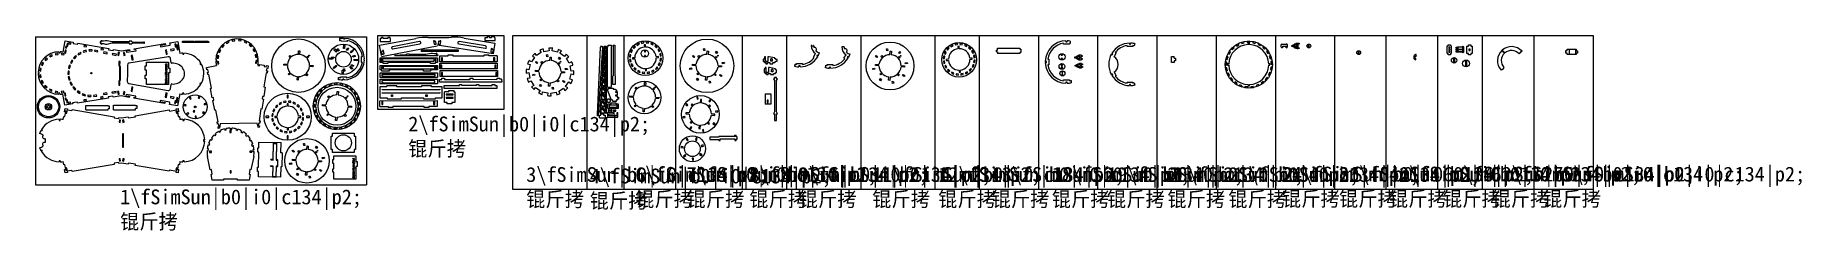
# Model space of a CAD drawing. Header units: millimetres. Extents: x -605 to 1781, y -297 to -33.
import ezdxf

# ---------------------------------------------------------------- set-up
doc = ezdxf.new("R2010")
doc.units = ezdxf.units.MM

msp = doc.modelspace()

# ---------------------------------------------------------------- texts
at = {"char_height": 20, "attachment_point": 1}
for s, insert in [('2{\\\\fSimSun|b0|i0|c134|p2;锟斤拷}', (-100.9, -142.5)), ('3{\\\\fSimSun|b0|i0|c134|p2;锟斤拷}', (58.4, -210.8)), ('4{\\\\fSimSun|b0|i0|c134|p2;锟斤拷}', (144.2, -212.8)), ('6{\\\\fSimSun|b0|i0|c134|p2;锟斤拷}', (205.6, -210.6)), ('7{\\\\fSimSun|b0|i0|c134|p2;锟斤拷}', (275, -210.7)), ('8{\\\\fSimSun|b0|i0|c134|p2;锟斤拷}', (359.7, -210.7)), ('9{\\\\fSimSun|b0|i0|c134|p2;锟斤拷}', (426.5, -210.7)), ('11{\\\\fSimSun|b0|i0|c134|p2;锟斤拷}', (525.7, -210.7)), ('12{\\\\fSimSun|b0|i0|c134|p2;锟斤拷}', (614.8, -210.7)), ('13{\\\\fSimSun|b0|i0|c134|p2;锟斤拷}', (687, -210.7)), ('18{\\\\fSimSun|b0|i0|c134|p2;锟斤拷}', (768.2, -210.7)), ('19{\\\\fSimSun|b0|i0|c134|p2;锟斤拷}', (842.8, -210.7)), ('20{\\\\fSimSun|b0|i0|c134|p2;锟斤拷}', (924.3, -210.7)), ('21{\\\\fSimSun|b0|i0|c134|p2;锟斤拷}', (1006.6, -210.7)), ('24{\\\\fSimSun|b0|i0|c134|p2;锟斤拷}', (1079, -210.2)), ('36{\\\\fSimSun|b0|i0|c134|p2;锟斤拷}', (1156.1, -210.2)), ('40{\\\\fSimSun|b0|i0|c134|p2;锟斤拷}', (1223.5, -210.2)), ('60{\\\\fSimSun|b0|i0|c134|p2;锟斤拷}', (1296.5, -210.2)), ('62{\\\\fSimSun|b0|i0|c134|p2;锟斤拷}', (1362.1, -210.2)), ('275{\\\\fSimSun|b0|i0|c134|p2;锟斤拷}', (1431.7, -210.2)), ('1{\\\\fSimSun|b0|i0|c134|p2;锟斤拷}', (-490, -241))]:
    msp.add_mtext_dynamic_manual_height_columns(s, width=271.547, gutter_width=17.5, heights=[0], dxfattribs=dict(at, insert=insert))

# ---------------------------------------------------------------- linework, layer by layer
for p, q in [((-604.5, -34.8), (-157.3, -34.8)), ((-604.5, -34.8), (-604.5, -234.8)), ((-157.3, -34.8), (-157.3, -234.8)), ((-141.8, -33.1), (28.2, -33.1)), ((-141.8, -133.1), (-141.8, -33.1)), ((28.2, -33.1), (28.2, -133.1)), ((40.5, -32.8), (1499.2, -32.8)), ((40.5, -241.2), (40.5, -32.8)), ((40.5, -241.2), (40.5, -32.8)), ((40.5, -241.2), (40.5, -32.8)), ((40.5, -241.2), (40.5, -32.8)), ((140.5, -241.2), (140.5, -32.8)), ((140.5, -241.2), (140.5, -32.8)), ((140.5, -241.2), (140.5, -32.8)), ((140.5, -241.2), (140.5, -32.8)), ((190.5, -241.2), (190.5, -32.8)), ((260.5, -241.2), (260.5, -32.8)), ((350.5, -241.2), (350.5, -32.8)), ((410.5, -241.2), (410.5, -32.8)), ((510.5, -241.2), (510.5, -32.8)), ((610.5, -241.2), (610.5, -32.8)), ((670.5, -241.2), (670.5, -32.8)), ((750.5, -241.2), (750.5, -32.8)), ((830.5, -241.2), (830.5, -32.8)), ((910.5, -241.2), (910.5, -32.8)), ((990.5, -241.2), (990.5, -32.8)), ((1070.5, -241.2), (1070.5, -32.8)), ((1150.5, -241.2), (1150.5, -32.8)), ((1219.2, -32.8), (1219.2, -241.2)), ((1289.2, -32.8), (1289.2, -241.2)), ((1349.2, -32.8), (1349.2, -241.2)), ((1419.2, -32.8), (1419.2, -241.2)), ((1499.2, -32.8), (1499.2, -241.2)), ((28.2, -133.1), (-141.8, -133.1)), ((-604.5, -234.8), (-157.3, -234.8)), ((1499.2, -241.2), (40.5, -241.2))]:
    msp.add_line(p, q)
at = {"color": 7, "linetype": 'Continuous', "lineweight": 15}
for p, q in [((-567, -55.4), (-564.3, -40.3)), ((-564.3, -40.3), (-553.4, -42.2)), ((-563.4, -47.4), (-563.8, -49.7)), ((-561.9, -47.7), (-563.4, -47.4)), ((-562.3, -50), (-561.9, -47.7)), ((-561.6, -43.6), (-562.2, -47.3)), ((-562.2, -47.3), (-560.7, -47.6)), ((-560.1, -43.8), (-561.6, -43.6)), ((-560.7, -47.6), (-560.1, -43.8)), ((-559.5, -42.7), (-559.8, -44.2)), ((-559.8, -44.2), (-556.7, -44.7)), ((-556.4, -43.2), (-559.5, -42.7)), ((-556.7, -44.7), (-556.4, -43.2)), ((-553.4, -42.2), (-553.6, -43.7)), ((-553.6, -43.7), (-547.4, -44.8)), ((-547.4, -44.8), (-547.1, -43.3)), ((-547.1, -43.3), (-505.4, -50.7)), ((-538.5, -46.4), (-538.8, -47.9)), ((-535.2, -46.9), (-538.5, -46.4)), ((-535.5, -48.4), (-535.2, -46.9)), ((-516.8, -41.1), (-515.3, -41.1)), ((-516.8, -41.1), (-516.8, -43.5)), ((-516.8, -43.5), (-515.3, -43.5)), ((-515.3, -39.5), (-514.8, -40.8)), ((-515.3, -41.1), (-515.3, -39.5)), ((-515.3, -43.5), (-515.3, -45.2)), ((-515.3, -45.2), (-514.8, -43.9)), ((-512.3, -40.8), (-514.8, -40.8)), ((-514.8, -43.9), (-512.3, -43.9)), ((-509.7, -40.2), (-512.3, -40.8)), ((-512.3, -43.9), (-509.7, -44.5)), ((-507.7, -40.2), (-509.7, -40.2)), ((-509.7, -44.5), (-507.7, -44.5)), ((-500.8, -41.7), (-507.7, -40.2)), ((-507.7, -44.5), (-500.8, -43)), ((-478, -41.7), (-500.8, -41.7)), ((-500.8, -43), (-478, -43)), ((-474.4, -40.5), (-478, -40.5)), ((-478, -40.5), (-478, -41.7)), ((-478, -43), (-478, -44.2)), ((-478, -44.2), (-474.4, -44.2)), ((-474.4, -41.6), (-474.4, -40.5)), ((-473.5, -41.8), (-474.4, -41.6)), ((-474.4, -43.6), (-473.5, -43.4)), ((-474.4, -43.6), (-474.4, -44.2)), ((-473.5, -41.8), (-473.5, -42)), ((-458.6, -42.3), (-473.5, -42)), ((-473.5, -43.2), (-458.6, -43)), ((-473.5, -43.2), (-473.5, -43.4)), ((-471, -50.8), (-429.2, -43.9)), ((-428.9, -45.4), (-435.6, -46.5)), ((-435.6, -46.5), (-435.4, -48.1)), ((-435.4, -48.1), (-422.3, -45.9)), ((-429.2, -43.9), (-428.9, -45.4)), ((-422.9, -42.9), (-411.9, -41.1)), ((-422.6, -44.4), (-422.9, -42.9)), ((-422.6, -44.4), (-422.5, -44.4)), ((-422.3, -45.9), (-422.5, -44.4)), ((-414.6, -44.3), (-416.1, -44.6)), ((-416.1, -44.6), (-415.5, -48.3)), ((-414, -48.1), (-414.6, -44.3)), ((-412.7, -45.7), (-414.2, -46)), ((-414.2, -46), (-413.1, -52.4)), ((-411.6, -52.1), (-412.7, -45.7)), ((-411.9, -41.1), (-409.3, -57.3)), ((-405.7, -40.8), (-390.5, -40.8)), ((-405.7, -42.3), (-405.7, -40.8)), ((-373.1, -42.3), (-405.7, -42.3)), ((-390.5, -40.8), (-390.5, -41.5)), ((-390.5, -41.5), (-388.9, -41.5)), ((-388.9, -41.5), (-388.9, -40.8)), ((-388.9, -40.8), (-373.4, -40.8)), ((-373.1, -42.3), (-373.1, -42.5)), ((-369.6, -42.5), (-373.1, -42.5)), ((-350.6, -45.6), (-352.9, -48)), ((-351.7, -49.1), (-349.4, -46.6)), ((-349.4, -46.6), (-350.6, -45.6)), ((-343.6, -40.8), (-346.6, -42.4)), ((-346.6, -42.4), (-345.8, -43.8)), ((-345.8, -43.8), (-342.9, -42.2)), ((-342.9, -42.2), (-343.6, -40.8)), ((-335.6, -38.4), (-338.9, -39.1)), ((-338.9, -39.1), (-338.6, -40.6)), ((-338.6, -40.6), (-335.3, -40)), ((-335.3, -40), (-335.6, -38.4)), ((-329.9, -38.3), (-330.1, -39.8)), ((-330.1, -39.8), (-326.8, -40.3)), ((-326.6, -38.8), (-329.9, -38.3)), ((-326.8, -40.3), (-326.6, -38.8)), ((-321.8, -40.3), (-322.5, -41.7)), ((-322.5, -41.7), (-319.4, -43.2)), ((-318.7, -41.7), (-321.8, -40.3)), ((-319.4, -43.2), (-318.7, -41.7)), ((-314.6, -44.7), (-315.7, -45.8)), ((-315.7, -45.8), (-313.3, -48.1)), ((-312.2, -47), (-314.6, -44.7)), ((-313.3, -48.1), (-312.2, -47)), ((-193.9, -36.8), (-192.4, -36.6)), ((-193.9, -36.8), (-193.9, -40.1)), ((-192.4, -37.3), (-192.4, -36.6)), ((-191.6, -40.8), (-191.6, -39.6)), ((-183.6, -41), (-191.6, -40.8)), ((-188.4, -37.7), (-188.3, -37)), ((-188.4, -37.7), (-186.8, -37.8)), ((-188.4, -50.5), (-188.1, -45.8)), ((-188.1, -45.8), (-186.5, -45.9)), ((-186.8, -37), (-186.8, -37.8)), ((-186.5, -45.9), (-186.8, -50.6)), ((-183.6, -39.8), (-183.6, -41)), ((-139.7, -46.2), (-90.5, -37)), ((-137.1, -60.2), (-139.7, -46.2)), ((-138.9, -37.2), (-138.9, -41)), ((-136.9, -37.2), (-138.9, -37.2)), ((-138.9, -41), (-124.7, -41)), ((-61.8, -47.5), (-137.1, -61.6)), ((-136.9, -37.2), (-136.9, -35.6)), ((-134.8, -35.6), (-136.9, -35.6)), ((-134.8, -37.2), (-134.8, -35.6)), ((-128.4, -37.2), (-134.8, -37.2)), ((-128.4, -35.6), (-128.4, -37.2)), ((-125.4, -35.6), (-128.4, -35.6)), ((-125.4, -37.2), (-125.4, -35.6)), ((-125.4, -37.2), (-124.7, -37.2)), ((-124.7, -41), (-124.7, -37.2)), ((-85.8, -41.2), (-122.1, -48.1)), ((-121.6, -51.2), (-85.2, -44.4)), ((-65.5, -40.1), (-67, -40.4)), ((-67, -40.4), (-66.1, -44.9)), ((-66.1, -44.9), (-64.6, -44.6)), ((-65.3, -41.2), (-65.5, -40.1)), ((-63.8, -40.9), (-65.3, -41.2)), ((-64.5, -44.9), (-64.6, -44.6)), ((-64.5, -44.9), (-63.1, -44.6)), ((-63.1, -44.6), (-63.8, -40.9)), ((13.7, -57.6), (-61.8, -46)), ((-60, -40.8), (-60.5, -44.6)), ((-60.5, -44.6), (-59, -44.8)), ((-58.4, -41.1), (-60, -40.8)), ((-59, -44.5), (-59, -44.8)), ((-59, -44.5), (-57.5, -44.8)), ((-58.3, -40), (-58.4, -41.1)), ((-56.8, -40.2), (-58.3, -40)), ((-57.5, -44.8), (-56.8, -40.2)), ((-32.8, -44.3), (2.9, -50.2)), ((3.4, -47.1), (-32.2, -41.2)), ((-25.6, -36.4), (15.9, -43.5)), ((2.4, -36), (2.4, -39.8)), ((6.2, -36), (2.4, -36)), ((2.4, -39.8), (16.6, -39.8)), ((6.2, -36), (6.2, -34.5)), ((8.6, -34.5), (6.2, -34.5)), ((8.6, -36), (8.6, -34.5)), ((11.7, -36), (8.6, -36)), ((11.7, -34.5), (11.7, -36)), ((15.5, -34.5), (11.7, -34.5)), ((15.9, -43.5), (13.7, -57.6)), ((15.5, -36), (15.5, -34.5)), ((16.6, -36), (15.5, -36)), ((16.6, -39.8), (16.6, -36)), ((158.4, -137.8), (163.5, -47.4)), ((159, -47.2), (158.9, -48.8)), ((159, -47.2), (161, -47.4)), ((161, -47.4), (160.8, -49)), ((163.5, -47.4), (166.3, -47.4)), ((166.3, -47.4), (166.3, -138.2)), ((168.9, -47.8), (168.9, -46.2)), ((168.9, -46.2), (173.6, -46.2)), ((173.6, -46.2), (173.6, -47.8)), ((175.9, -46.2), (178, -46.2)), ((175.9, -46.2), (175.9, -87.3)), ((178, -46.2), (178, -87.3)), ((204.8, -47.2), (202.7, -49.5)), ((206, -48.2), (204.8, -47.2)), ((210.5, -43.4), (207.7, -45)), ((207.7, -45), (208.4, -46.3)), ((208.4, -46.3), (211.2, -44.8)), ((211.2, -44.8), (210.5, -43.4)), ((217, -41.6), (213.8, -42.2)), ((213.8, -42.2), (214.1, -43.7)), ((214.1, -43.7), (217.2, -43.1)), ((217.2, -43.1), (217, -41.6)), ((219.3, -45.5), (217.7, -45.6)), ((217.7, -45.6), (217.9, -48.8)), ((219.4, -48.7), (219.3, -45.5)), ((220.5, -41.5), (220.3, -43)), ((220.3, -43), (223.5, -43.5)), ((223.7, -41.9), (220.5, -41.5)), ((223.5, -43.5), (223.7, -41.9)), ((227.1, -42.9), (226.5, -44.3)), ((226.5, -44.3), (229.3, -45.7)), ((230, -44.3), (227.1, -42.9)), ((229.3, -45.7), (230, -44.3)), ((232.9, -46.3), (231.9, -47.4)), ((231.9, -47.4), (234.2, -49.6)), ((235.2, -48.5), (232.9, -46.3)), ((444.1, -46.7), (443.3, -46.7)), ((444.1, -47.1), (444.1, -46.7)), ((444.1, -47.1), (445.8, -47.1)), ((446.5, -46.7), (445.8, -46.7)), ((445.8, -46.7), (445.8, -47.1)), ((634.2, -45.5), (631.4, -47.1)), ((631.4, -47.1), (632.1, -48.4)), ((632.1, -48.4), (634.9, -46.9)), ((634.9, -46.9), (634.2, -45.5)), ((640.6, -43.7), (637.5, -44.3)), ((637.5, -44.3), (637.8, -45.8)), ((637.8, -45.8), (640.9, -45.2)), ((640.9, -45.2), (640.6, -43.7)), ((642.9, -47.6), (641.4, -47.7)), ((641.4, -47.7), (641.6, -50.9)), ((643.1, -50.8), (642.9, -47.6)), ((644.2, -43.6), (644, -45.1)), ((644, -45.1), (647.2, -45.5)), ((647.4, -44), (644.2, -43.6)), ((647.2, -45.5), (647.4, -44)), ((650.8, -45), (650.2, -46.4)), ((650.2, -46.4), (653, -47.8)), ((653.7, -46.4), (650.8, -45)), ((653, -47.8), (653.7, -46.4)), ((784.1, -44.8), (784.1, -43.6)), ((792, -44.8), (784.1, -44.8)), ((787.2, -40.1), (787.2, -41.6)), ((787.2, -41.6), (788.8, -41.6)), ((788.8, -41.6), (788.8, -40.1)), ((792, -43.6), (792, -44.8)), ((792.9, -40.5), (792.9, -43.7)), ((869.8, -48), (869.8, -46.8)), ((873, -43.3), (873, -44.8)), ((873, -44.8), (874.5, -44.8)), ((874.5, -44.8), (874.5, -43.3)), ((877.7, -46.8), (877.7, -48)), ((880.1, -44), (879.5, -47.1)), ((1020.2, -44.2), (1017, -46)), ((1017, -46), (1017.8, -47.3)), ((1017.8, -47.3), (1020.9, -45.5)), ((1020.9, -45.5), (1020.2, -44.2)), ((1027.6, -41.6), (1024.1, -42.6)), ((1024.1, -42.6), (1024.6, -44)), ((1024.6, -44), (1027.9, -43)), ((1027.9, -43), (1027.6, -41.6)), ((1035.5, -40.9), (1031.8, -41)), ((1031.8, -41), (1031.9, -42.5)), ((1031.9, -42.5), (1035.4, -42.4)), ((1035, -43.7), (1033.4, -43.7)), ((1033.4, -43.7), (1033.4, -45.4)), ((1035, -45.4), (1035, -43.7)), ((1035.4, -42.4), (1035.5, -40.9)), ((1039.7, -41.4), (1039.4, -42.9)), ((1039.4, -42.9), (1042.8, -43.7)), ((1043.2, -42.2), (1039.7, -41.4)), ((1042.8, -43.7), (1043.2, -42.2)), ((1047.2, -43.7), (1046.6, -45.1)), ((1046.6, -45.1), (1049.7, -46.7)), ((1050.4, -45.4), (1047.2, -43.7)), ((1049.7, -46.7), (1050.4, -45.4)), ((1078.1, -48.7), (1078.1, -45.2)), ((1078.9, -44.5), (1085.3, -44.5)), ((1079.7, -47.3), (1079.7, -49.5)), ((1079.7, -47.3), (1084.5, -47.3)), ((1084.5, -49.5), (1084.5, -47.3)), ((1086, -45.2), (1086, -48.7)), ((1092.3, -46.3), (1093.8, -46.3)), ((1092.3, -47.9), (1092.3, -46.3)), ((1093.8, -45.7), (1095.7, -45.7)), ((1093.8, -45.7), (1093.8, -46.3)), ((1094.7, -46.6), (1094.7, -47.6)), ((1096.6, -46.6), (1094.7, -46.6)), ((1094.7, -47.6), (1096.6, -47.6)), ((1095.7, -45.7), (1095.7, -44.6)), ((1096.1, -44.2), (1097.8, -44.2)), ((1096.6, -44.8), (1096.6, -46.6)), ((1099.2, -44.8), (1096.6, -44.8)), ((1096.6, -47.6), (1096.6, -49.5)), ((1097.8, -43.9), (1097.8, -44.2)), ((1098.2, -43.5), (1099.7, -43.5)), ((1099.2, -49.5), (1099.2, -44.8)), ((1099.7, -43.2), (1100.7, -43.2)), ((1099.7, -43.2), (1099.7, -43.5)), ((1100.3, -44.7), (1100.3, -49.5)), ((1102.3, -44.7), (1100.3, -44.7)), ((1100.7, -43.5), (1100.7, -43.2)), ((1100.7, -43.5), (1102.3, -43.5)), ((1102.3, -43.5), (1102.3, -44.7)), ((1114.4, -45.7), (1114.4, -48.5)), ((1115.9, -45.7), (1114.4, -45.7)), ((1115.9, -48.5), (1115.9, -45.7)), ((1302.1, -47.1), (1303.3, -47.1)), ((1302.1, -57.3), (1302.1, -47.1)), ((1303.3, -45.5), (1306.4, -45.5)), ((1303.3, -47.1), (1303.3, -45.5)), ((1306.4, -45.5), (1306.4, -47.1)), ((1306.4, -47.1), (1307.6, -47.1)), ((1307.6, -47.1), (1307.6, -57.3)), ((1323.2, -48.2), (1323.2, -47.6)), ((1323.2, -47.6), (1323.6, -47.6)), ((1328.7, -47.2), (1330.7, -47.2)), ((1328.7, -57.5), (1328.7, -47.2)), ((1330.7, -47.2), (1330.7, -45.6)), ((1330.7, -45.6), (1333.9, -45.6)), ((1333.9, -45.6), (1333.9, -47.2)), ((1333.9, -47.2), (1335.8, -47.2)), ((1335.8, -47.2), (1335.8, -57.5)), ((-594.8, -69.6), (-596.4, -72.6)), ((-595, -73.4), (-593.4, -70.4)), ((-593.4, -70.4), (-594.8, -69.6)), ((-589.4, -63.3), (-591.8, -65.6)), ((-591.8, -65.6), (-590.7, -66.7)), ((-590.7, -66.7), (-588.3, -64.4)), ((-588.3, -64.4), (-589.4, -63.3)), ((-582.2, -58.9), (-585.2, -60.4)), ((-585.2, -60.4), (-584.5, -61.8)), ((-584.5, -61.8), (-581.5, -60.3)), ((-581.5, -60.3), (-582.2, -58.9)), ((-574, -57), (-577.4, -57.4)), ((-577.4, -57.4), (-577.2, -59)), ((-577.2, -59), (-573.8, -58.5)), ((-573.8, -58.5), (-574, -57)), ((-572.6, -55), (-572.6, -56.5)), ((-572.6, -56.5), (-571, -56.5)), ((-571, -56.5), (-571, -55)), ((-569, -57), (-569.3, -58.6)), ((-569.3, -58.6), (-565.9, -59.2)), ((-565.7, -57.6), (-569, -57)), ((-565.9, -59.2), (-565.7, -57.6)), ((-564.4, -52.8), (-565, -56.5)), ((-565, -56.5), (-563.5, -56.8)), ((-562.9, -53), (-564.4, -52.8)), ((-563.8, -49.7), (-562.3, -50)), ((-563.5, -56.8), (-562.9, -53)), ((-555, -66.2), (-557.2, -69.8)), ((-557.2, -69.8), (-555.8, -70.6)), ((-555.8, -70.6), (-553.7, -67)), ((-553.7, -67), (-555, -66.2)), ((-549.8, -60.2), (-552.8, -63.2)), ((-552.8, -63.2), (-551.7, -64.3)), ((-551.7, -64.3), (-548.7, -61.3)), ((-548.7, -61.3), (-549.8, -60.2)), ((-543.2, -55.8), (-546.9, -57.9)), ((-546.9, -57.9), (-546.1, -59.2)), ((-546.1, -59.2), (-542.5, -57.1)), ((-542.5, -57.1), (-543.2, -55.8)), ((-535.8, -53), (-539.8, -54.2)), ((-539.8, -54.2), (-539.4, -55.7)), ((-539.4, -55.7), (-535.3, -54.5)), ((-538.8, -47.9), (-535.5, -48.4)), ((-535.3, -54.5), (-535.8, -53)), ((-527.9, -52.3), (-532.1, -52.4)), ((-532.1, -52.4), (-532, -54)), ((-532, -54), (-527.8, -53.8)), ((-527.8, -53.8), (-527.9, -52.3)), ((-524.1, -52.6), (-524.5, -54.1)), ((-524.5, -54.1), (-520.4, -55)), ((-520, -53.5), (-524.1, -52.6)), ((-520.4, -55), (-520, -53.5)), ((-515.8, -50.4), (-516.1, -51.9)), ((-516.1, -51.9), (-512.8, -52.4)), ((-512.6, -50.9), (-515.8, -50.4)), ((-512.8, -52.4), (-512.6, -50.9)), ((-512, -55.2), (-512.3, -56.8)), ((-512.3, -56.8), (-507.6, -57.6)), ((-507.4, -56.1), (-512, -55.2)), ((-507.6, -57.6), (-507.4, -56.1)), ((-505.4, -50.7), (-505.7, -52.2)), ((-505.7, -52.2), (-499.4, -53.3)), ((-500.5, -57.3), (-500.8, -58.8)), ((-500.8, -58.8), (-495.2, -59.8)), ((-494.9, -58.3), (-500.5, -57.3)), ((-499.4, -53.3), (-499.1, -51.8)), ((-499.1, -51.8), (-488.2, -53.7)), ((-495.2, -59.8), (-494.9, -58.3)), ((-492.5, -55.7), (-493.1, -59.5)), ((-493.1, -59.5), (-491.6, -59.8)), ((-491, -56), (-492.5, -55.7)), ((-491.7, -68.2), (-491.7, -74.1)), ((-490.1, -68.3), (-491.7, -68.2)), ((-491.6, -59.8), (-491, -56)), ((-490.2, -74.1), (-490.1, -68.3)), ((-488.2, -53.7), (-477.2, -51.9)), ((-484, -55.8), (-485.5, -56)), ((-485.5, -56), (-484.8, -59.8)), ((-484.8, -59.8), (-483.3, -59.5)), ((-483.3, -59.5), (-484, -55.8)), ((-477, -53.4), (-481.8, -54.1)), ((-481.8, -54.1), (-481.5, -55.7)), ((-481.5, -55.7), (-468.4, -53.5)), ((-424.9, -61.8), (-478.1, -70.6)), ((-477.2, -51.9), (-477, -53.4)), ((-473.4, -60), (-474.9, -60.2)), ((-474.9, -60.2), (-474, -66)), ((-474, -66), (-472.5, -65.7)), ((-472.5, -65.7), (-473.4, -60)), ((-470.7, -52.3), (-471, -50.8)), ((-468.6, -52), (-470.7, -52.3)), ((-468.4, -53.5), (-468.6, -52)), ((-454.5, -74.1), (-454.5, -69.2)), ((-454.5, -69.2), (-424.6, -69.2)), ((-427.3, -52.4), (-428.8, -52.6)), ((-428.8, -52.6), (-427.9, -58.3)), ((-427.9, -58.3), (-426.3, -58.1)), ((-426.3, -58.1), (-427.3, -52.4)), ((-426.9, -71.3), (-426.5, -71.3)), ((-426.9, -71.8), (-426.9, -71.3)), ((-426.5, -72.6), (-426.5, -71.3)), ((-424.6, -69.2), (-424.6, -77.1)), ((-421, -70), (-422, -63.9)), ((-417.1, -51.2), (-421.8, -52)), ((-421.8, -52), (-421.6, -53.5)), ((-421.6, -53.5), (-416.9, -52.7)), ((-416.9, -52.7), (-417.1, -51.2)), ((-415.5, -48.3), (-414, -48.1)), ((-413.1, -52.4), (-411.6, -52.1)), ((-405.3, -56.9), (-405.4, -58.4)), ((-405.4, -58.4), (-403.8, -58.4)), ((-403.8, -58.4), (-403.8, -56.9)), ((-381, -70.2), (-382.4, -71)), ((-382.4, -71), (-381.6, -72.3)), ((-359.3, -66.3), (-360.8, -66.4)), ((-360.7, -67.9), (-359.2, -67.9)), ((-359.2, -67.9), (-359.3, -66.3)), ((-358.5, -60.1), (-358.9, -63.5)), ((-358.9, -63.5), (-357.3, -63.7)), ((-357.1, -68.2), (-358.7, -68.5)), ((-358.7, -68.5), (-358, -71.8)), ((-356.9, -60.3), (-358.5, -60.1)), ((-358, -71.8), (-356.5, -71.5)), ((-357.3, -63.7), (-356.9, -60.3)), ((-355.7, -52.2), (-357.1, -55.3)), ((-357.1, -55.3), (-355.7, -55.9)), ((-356.5, -71.5), (-357.1, -68.2)), ((-354.2, -52.9), (-355.7, -52.2)), ((-355.7, -55.9), (-354.2, -52.9)), ((-352.9, -48), (-351.7, -49.1)), ((-309.2, -51.1), (-310.6, -51.8)), ((-310.6, -51.8), (-309, -54.8)), ((-307.6, -54), (-309.2, -51.1)), ((-309, -54.8), (-307.6, -54)), ((-306, -58.8), (-307.5, -59.1)), ((-307.5, -59.1), (-307, -62.4)), ((-306.9, -67), (-307.4, -70.3)), ((-307.4, -70.3), (-305.8, -70.5)), ((-307, -62.4), (-305.4, -62.1)), ((-305.3, -67.2), (-306.9, -67)), ((-305.4, -62.1), (-306, -58.8)), ((-305.8, -70.5), (-305.3, -67.2)), ((-303.4, -64.9), (-304.9, -65)), ((-304.9, -65), (-304.8, -66.5)), ((-304.8, -66.5), (-303.3, -66.5)), ((-261.9, -61), (-260.7, -59.9)), ((-260, -63.1), (-261.9, -61)), ((-260.7, -59.9), (-258.8, -62)), ((-249.2, -58.5), (-249, -53.7)), ((-249, -53.7), (-247.3, -53.8)), ((-247.3, -53.8), (-247.6, -58.5)), ((-238.6, -62.9), (-236.5, -61)), ((-235.4, -62.1), (-237.5, -64)), ((-236.5, -61), (-235.4, -62.1)), ((-207.8, -64.8), (-207.7, -63.2)), ((-203, -65.1), (-207.8, -64.8)), ((-207.7, -63.2), (-203, -63.5)), ((-204.5, -63.3), (-204.3, -61.8)), ((-203, -63.5), (-204.5, -63.3)), ((-204.3, -61.8), (-201.1, -62.2)), ((-201.3, -63.7), (-203, -63.5)), ((-203, -63.5), (-203, -65.1)), ((-201.1, -62.2), (-201.3, -63.7)), ((-201.2, -52.2), (-200, -51.2)), ((-198.2, -55.5), (-201.2, -52.2)), ((-200, -51.2), (-197.1, -54.5)), ((-197.1, -54.5), (-198.2, -55.5)), ((-197, -51.4), (-195.7, -50.6)), ((-195.4, -54.2), (-197, -51.4)), ((-195.7, -50.6), (-194.1, -53.4)), ((-194.1, -53.4), (-195.4, -54.2)), ((-186.8, -50.6), (-188.4, -50.5)), ((-184.2, -52.8), (-183.1, -49.8)), ((-182.8, -53.4), (-184.2, -52.8)), ((-183.1, -49.8), (-181.6, -50.3)), ((-181.6, -50.3), (-182.8, -53.4)), ((-179, -55.2), (-175.8, -52.3)), ((-178, -56.4), (-179, -55.2)), ((-174.7, -53.4), (-178, -56.4)), ((-176.2, -60.8), (-173.1, -59.7)), ((-175.7, -62.2), (-176.2, -60.8)), ((-175.8, -52.3), (-174.7, -53.4)), ((-172.6, -61.2), (-175.7, -62.2)), ((-173.9, -66.7), (-173.8, -65.1)), ((-169.2, -67), (-173.9, -66.7)), ((-173.8, -65.1), (-169.1, -65.4)), ((-173.1, -59.7), (-172.6, -61.2)), ((-169.1, -65.4), (-169.2, -67)), ((-164.1, -69.4), (-164, -61.4)), ((-162.9, -69.4), (-164.1, -69.4)), ((-164, -61.4), (-162.7, -61.4)), ((-160.8, -64.7), (-160.9, -66.2)), ((-160.1, -66.3), (-160.9, -66.2)), ((-160.8, -64.7), (-160.1, -64.7)), ((-138.7, -69.3), (-138.7, -63.2)), ((-138.7, -63.2), (-61.4, -63.2)), ((-135, -69.3), (-138.7, -69.3)), ((-136.4, -65.2), (-137.9, -65.2)), ((-137.9, -65.2), (-137.9, -67.4)), ((-137.9, -67.4), (-136.4, -67.4)), ((-135.7, -54.4), (-137.2, -54.7)), ((-137.2, -54.7), (-136.5, -58.5)), ((-136.5, -58.5), (-135, -58.2)), ((-136.4, -67.4), (-136.4, -65.2)), ((-134.4, -53.1), (-135.9, -53.4)), ((-135.9, -53.4), (-135.7, -54.4)), ((-135.5, -64.7), (-135.5, -67.8)), ((-66.1, -64.7), (-135.5, -64.7)), ((-135.5, -67.8), (-66.1, -67.8)), ((-135, -57.9), (-133.5, -57.6)), ((-135, -57.9), (-135, -58.2)), ((-135, -70.8), (-135, -69.3)), ((-128.6, -70.8), (-135, -70.8)), ((-133.5, -57.6), (-134.4, -53.1)), ((-128.6, -69.3), (-128.6, -70.8)), ((-70.9, -69.3), (-128.6, -69.3)), ((-104.3, -59.3), (-119.6, -60.2)), ((-119.6, -60.2), (-61, -60.2)), ((-103.4, -58.8), (-104.3, -59)), ((-104.3, -59.3), (-104.3, -59)), ((-99.7, -58.2), (-103.4, -58.2)), ((-103.4, -58.8), (-103.4, -58.2)), ((-99.7, -58.2), (-99.7, -58.8)), ((-77, -58.8), (-99.7, -58.8)), ((-83.5, -52.2), (-33.3, -52.2)), ((-83.5, -52.2), (-83.5, -54.4)), ((-33.3, -54.4), (-83.5, -54.4)), ((-70.1, -57.3), (-77, -58.8)), ((-70.9, -70.8), (-70.9, -69.3)), ((-64.6, -70.8), (-70.9, -70.8)), ((-68.1, -57.3), (-70.1, -57.3)), ((-65.5, -57.9), (-68.1, -57.3)), ((-66.1, -67.8), (-66.1, -64.7)), ((-63, -57.9), (-65.5, -57.9)), ((-63, -65.2), (-64.6, -65.2)), ((-64.6, -65.2), (-64.6, -67.4)), ((-64.6, -67.4), (-63, -67.4)), ((-64.6, -69.3), (-64.6, -70.8)), ((-61.4, -69.3), (-64.6, -69.3)), ((-62.5, -56.6), (-63, -57.9)), ((-63, -67.4), (-63, -65.2)), ((-62.5, -58.9), (-62.5, -56.6)), ((-62.5, -58.9), (-61, -58.9)), ((-61.4, -63.2), (-61.4, -69.3)), ((-61, -58.9), (-61, -60.2)), ((-58.3, -68.4), (-58.3, -60.5)), ((-58.3, -60.5), (-47.2, -60.5)), ((19, -68.4), (-58.3, -68.4)), ((-58.1, -70.4), (19.1, -70.3)), ((-58.1, -78.2), (-58.1, -70.4)), ((-54.5, -63.1), (-56, -63.1)), ((-56, -63.1), (-56, -67.2)), ((-56, -67.2), (-54.5, -67.2)), ((-54.5, -67.2), (-54.5, -63.1)), ((-47.2, -60.5), (-47.2, -59)), ((-47.2, -59), (-40.9, -59)), ((-40.9, -59), (-40.9, -60.5)), ((-40.9, -60.5), (1.5, -60.5)), ((-33.3, -52.2), (-33.3, -54.4)), ((1.5, -60.5), (1.5, -59)), ((1.5, -59), (7.8, -59)), ((7.8, -60.5), (7.8, -59)), ((19, -60.4), (7.8, -60.5)), ((11.2, -50.6), (10.5, -55.1)), ((10.5, -55.1), (12, -55.4)), ((12.7, -50.8), (11.2, -50.6)), ((12, -55.7), (12, -55.4)), ((12, -55.7), (13.5, -55.9)), ((12.5, -51.9), (12.7, -50.8)), ((14, -52.1), (12.5, -51.9)), ((13.5, -55.9), (14, -52.1)), ((15.8, -63.1), (14.3, -63.1)), ((14.3, -63.1), (14.3, -67.2)), ((14.3, -67.2), (15.8, -67.2)), ((15.8, -67.2), (15.8, -63.1)), ((19, -60.4), (19, -68.4)), ((19.1, -70.3), (19.1, -78.2)), ((60.2, -71.4), (63.7, -72.1)), ((65.3, -68.8), (62.3, -66.7)), ((69.6, -62.6), (65.3, -68.8)), ((66.7, -60.6), (69.6, -62.6)), ((72.4, -60.1), (70.4, -57.1)), ((70.8, -69.2), (71.6, -68)), ((72.9, -70.7), (70.8, -69.2)), ((71.6, -68), (73.7, -69.5)), ((78.7, -56.1), (72.4, -60.1)), ((73.7, -69.5), (72.9, -70.7)), ((76.8, -53.1), (78.7, -56.1)), ((78.1, -69.2), (79.3, -68.2)), ((79.5, -70.8), (78.1, -69.2)), ((79.3, -68.2), (80.7, -69.8)), ((80.7, -69.8), (79.5, -70.8)), ((82.2, -54.9), (81.6, -51.3)), ((89.6, -53.6), (82.2, -54.9)), ((85.7, -59), (87.2, -58.8)), ((86.2, -61.6), (85.7, -59)), ((87.7, -61.3), (86.2, -61.6)), ((87.2, -58.8), (87.7, -61.3)), ((88.9, -50), (89.6, -53.6)), ((90.4, -66.8), (90.7, -62.1)), ((90.7, -62.1), (92.3, -62.2)), ((92.3, -62.2), (92, -66.9)), ((93.3, -53.7), (94.1, -50.2)), ((100.6, -55.4), (93.3, -53.7)), ((101.4, -51.9), (100.6, -55.4)), ((101.5, -70.9), (103.1, -69.4)), ((102.5, -72), (101.5, -70.9)), ((102, -64.5), (103.5, -62.4)), ((103.3, -65.4), (102, -64.5)), ((104.1, -70.6), (102.5, -72)), ((103.1, -69.4), (104.1, -70.6)), ((104.8, -63.3), (103.3, -65.4)), ((103.5, -62.4), (104.8, -63.3)), ((104, -56.9), (106.1, -54)), ((110.1, -61.2), (104, -56.9)), ((112.2, -58.3), (110.1, -61.2)), ((112.6, -64), (115.7, -62)), ((116.6, -70.3), (112.6, -64)), ((119.7, -68.4), (116.6, -70.3)), ((158.3, -48.8), (154.3, -139.8)), ((161.3, -49), (155.7, -139.9)), ((158.3, -48.8), (158.9, -48.8)), ((161.3, -49), (160.8, -49)), ((163, -67.1), (162.7, -73.2)), ((165.6, -72.3), (163, -67.1)), ((163.5, -58.1), (163.2, -64.1)), ((163.2, -64.1), (165.6, -64.1)), ((165.6, -62.6), (163.5, -58.1)), ((163.5, -65.4), (165.6, -69.5)), ((165.6, -65.4), (163.5, -65.4)), ((163.9, -50.5), (163.7, -54.9)), ((163.7, -54.9), (165.6, -54.9)), ((165.6, -54.2), (163.9, -50.5)), ((164, -56.2), (165.6, -59.6)), ((165.6, -56.2), (164, -56.2)), ((164.2, -48), (165.6, -51.1)), ((165.6, -48), (164.2, -48)), ((165.6, -51.1), (165.6, -48)), ((165.6, -54.2), (165.6, -54.9)), ((165.6, -59.6), (165.6, -56.2)), ((165.6, -64.1), (165.6, -62.6)), ((165.6, -69.5), (165.6, -65.4)), ((168.1, -102.6), (168.1, -47.8)), ((168.1, -47.8), (168.9, -47.8)), ((173.6, -47.8), (172.9, -47.8)), ((172.9, -47.8), (172.9, -102.6)), ((198.3, -58.7), (197.9, -61.9)), ((197.9, -61.9), (199.4, -62.1)), ((199.5, -65.2), (198, -65.5)), ((198, -65.5), (198.6, -68.6)), ((199.8, -58.9), (198.3, -58.7)), ((198.6, -68.6), (200.1, -68.3)), ((200.6, -52.4), (199.3, -55.3)), ((199.3, -55.3), (200.7, -55.9)), ((199.4, -62.1), (199.8, -58.9)), ((200.1, -68.3), (199.5, -65.2)), ((201.1, -71.2), (199.8, -71.9)), ((202, -53.1), (200.6, -52.4)), ((200.7, -55.9), (202, -53.1)), ((202.6, -74), (201.1, -71.2)), ((204.9, -63), (201.8, -63.1)), ((201.8, -63.1), (201.9, -64.7)), ((201.9, -64.7), (204.9, -64.5)), ((202.7, -49.5), (203.8, -50.5)), ((203.8, -50.5), (206, -48.2)), ((217.9, -53.8), (217.9, -55)), ((219.4, -53.8), (217.9, -53.8)), ((217.9, -55), (219.4, -55)), ((217.9, -59.8), (217.9, -61)), ((219.4, -59.8), (217.9, -59.8)), ((217.9, -61), (219.4, -61)), ((219.4, -55), (219.4, -53.8)), ((219.4, -61), (219.4, -59.8)), ((236.8, -61.4), (233.8, -61.6)), ((233.9, -63.1), (236.9, -62.9)), ((234.2, -49.6), (235.2, -48.5)), ((237.4, -51.3), (236.1, -52.1)), ((236.1, -52.1), (237.6, -54.8)), ((238.1, -70.1), (236.7, -73)), ((236.9, -62.9), (236.8, -61.4)), ((239, -54.1), (237.4, -51.3)), ((237.6, -54.8), (239, -54.1)), ((239.5, -70.8), (238.1, -70.1)), ((238.1, -73.6), (239.5, -70.8)), ((240.2, -57.5), (238.7, -57.8)), ((238.7, -57.8), (239.3, -60.9)), ((239.4, -64), (239, -67.1)), ((239, -67.1), (240.5, -67.3)), ((239.3, -60.9), (240.8, -60.6)), ((240.9, -64.2), (239.4, -64)), ((240.8, -60.6), (240.2, -57.5)), ((240.5, -67.3), (240.9, -64.2)), ((282.8, -61), (283.7, -59.8)), ((284.9, -62.5), (282.8, -61)), ((283.7, -59.8), (285.8, -61.3)), ((285.8, -61.3), (284.9, -62.5)), ((290.1, -61), (291.3, -60)), ((291.6, -62.6), (290.1, -61)), ((291.3, -60), (292.8, -61.6)), ((292.8, -61.6), (291.6, -62.6)), ((297.7, -50.8), (299.2, -50.6)), ((298.2, -53.4), (297.7, -50.8)), ((299.7, -53.1), (298.2, -53.4)), ((299.2, -50.6), (299.7, -53.1)), ((302.5, -58.6), (302.8, -53.9)), ((302.8, -53.9), (304.4, -54)), ((304.4, -54), (304.1, -58.7)), ((313.5, -62.7), (315.1, -61.2)), ((314.6, -63.8), (313.5, -62.7)), ((314.1, -56.3), (315.5, -54.2)), ((315.3, -57.2), (314.1, -56.3)), ((316.2, -62.4), (314.6, -63.8)), ((315.1, -61.2), (316.2, -62.4)), ((316.8, -55.1), (315.3, -57.2)), ((315.5, -54.2), (316.8, -55.1)), ((323.2, -69.6), (325.8, -69.1)), ((323.5, -71.1), (323.2, -69.6)), ((326, -70.6), (323.5, -71.1)), ((325.8, -69.1), (326, -70.6)), ((378.5, -65.1), (378.5, -68.1)), ((380.1, -65.1), (378.5, -65.1)), ((380.1, -68.1), (378.5, -68.1)), ((380.1, -61.6), (380.1, -65.1)), ((381.6, -61.6), (380.1, -61.6)), ((380.1, -69.7), (380.1, -68.1)), ((380.1, -69.7), (382, -69.7)), ((381.6, -68.2), (381.6, -61.6)), ((384.6, -68.2), (381.6, -68.2)), ((382, -69.7), (382, -71.2)), ((382, -71.2), (384.2, -71.2)), ((384.2, -69.7), (387.3, -69.7)), ((384.2, -71.2), (384.2, -69.7)), ((384.6, -61.6), (384.6, -68.2)), ((386.2, -61.6), (384.6, -61.6)), ((394.1, -63.3), (386.2, -61.6)), ((387.3, -69.7), (387.3, -71.2)), ((387.3, -71.2), (391.4, -71.2)), ((388.7, -67.6), (388.7, -64.5)), ((390.3, -64.5), (388.7, -64.5)), ((390.3, -67.6), (388.7, -67.6)), ((390.3, -64.5), (390.3, -67.6)), ((391.4, -69.7), (394.1, -69.7)), ((391.4, -71.2), (391.4, -69.7)), ((394.1, -64.6), (394.1, -63.3)), ((395.6, -64.6), (394.1, -64.6)), ((394.1, -68.4), (395.6, -68.4)), ((394.1, -69.7), (394.1, -68.4)), ((395.6, -65.5), (395.6, -64.6)), ((397.1, -65.5), (395.6, -65.5)), ((395.6, -67.6), (397.1, -67.6)), ((395.6, -68.4), (395.6, -67.6)), ((397.1, -67.6), (397.1, -65.5)), ((423.5, -70.7), (431.4, -70.7)), ((423.5, -72), (423.5, -70.7)), ((431.4, -70.7), (431.4, -72)), ((446.3, -62.1), (449.1, -57.4)), ((447.4, -62.7), (446.3, -62.1)), ((451.4, -59.7), (450.7, -61)), ((450.7, -61), (452, -61.7)), ((452.7, -60.4), (451.4, -59.7)), ((485.3, -48.4), (484.6, -48.4)), ((485.3, -48), (485.3, -48.4)), ((485.3, -48), (487, -48)), ((487, -48.4), (487, -48)), ((487.7, -48.4), (487, -48.4)), ((487.5, -63.8), (490.3, -59.1)), ((488.6, -64.4), (487.5, -63.8)), ((492.6, -61.3), (491.9, -62.7)), ((491.9, -62.7), (493.2, -63.4)), ((494, -62.1), (492.6, -61.3)), ((529.9, -61.3), (530.8, -60)), ((532, -62.8), (529.9, -61.3)), ((530.8, -60), (532.9, -61.5)), ((532.9, -61.5), (532, -62.8)), ((537.3, -61.3), (538.4, -60.2)), ((538.7, -62.9), (537.3, -61.3)), ((538.4, -60.2), (539.9, -61.8)), ((539.9, -61.8), (538.7, -62.9)), ((544.9, -51.1), (546.4, -50.8)), ((545.3, -53.6), (544.9, -51.1)), ((546.8, -53.4), (545.3, -53.6)), ((546.4, -50.8), (546.8, -53.4)), ((549.6, -58.9), (549.9, -54.2)), ((549.9, -54.2), (551.5, -54.3)), ((551.5, -54.3), (551.2, -59)), ((560.6, -62.9), (562.2, -61.5)), ((561.7, -64.1), (560.6, -62.9)), ((561.2, -56.6), (562.7, -54.4)), ((562.4, -57.4), (561.2, -56.6)), ((563.3, -62.7), (561.7, -64.1)), ((562.2, -61.5), (563.3, -62.7)), ((563.9, -55.3), (562.4, -57.4)), ((562.7, -54.4), (563.9, -55.3)), ((570.3, -69.9), (572.9, -69.4)), ((570.6, -71.4), (570.3, -69.9)), ((573.1, -70.9), (570.6, -71.4)), ((572.9, -69.4), (573.1, -70.9)), ((622, -60.8), (621.6, -64)), ((621.6, -64), (623.1, -64.2)), ((623.2, -67.3), (621.7, -67.5)), ((621.7, -67.5), (622.3, -70.7)), ((623.5, -61), (622, -60.8)), ((622.3, -70.7), (623.8, -70.4)), ((624.3, -54.5), (623, -57.4)), ((623, -57.4), (624.4, -58)), ((623.1, -64.2), (623.5, -61)), ((623.8, -70.4), (623.2, -67.3)), ((625.7, -55.2), (624.3, -54.5)), ((624.4, -58), (625.7, -55.2)), ((628.5, -65.1), (625.5, -65.2)), ((625.5, -65.2), (625.6, -66.8)), ((625.6, -66.8), (628.6, -66.6)), ((628.5, -49.2), (626.4, -51.6)), ((626.4, -51.6), (627.5, -52.6)), ((627.5, -52.6), (629.6, -50.3)), ((629.6, -50.3), (628.5, -49.2)), ((656.6, -48.4), (655.6, -49.5)), ((655.6, -49.5), (657.9, -51.7)), ((658.9, -50.6), (656.6, -48.4)), ((660.5, -63.5), (657.5, -63.6)), ((657.6, -65.2), (660.6, -65)), ((657.9, -51.7), (658.9, -50.6)), ((661.1, -53.4), (659.8, -54.2)), ((659.8, -54.2), (661.3, -56.9)), ((660.6, -65), (660.5, -63.5)), ((662.7, -56.2), (661.1, -53.4)), ((661.3, -56.9), (662.7, -56.2)), ((663.9, -59.6), (662.4, -59.9)), ((662.4, -59.9), (663, -63)), ((663.1, -66.1), (662.6, -69.2)), ((662.6, -69.2), (664.2, -69.4)), ((663, -63), (664.5, -62.7)), ((664.6, -66.3), (663.1, -66.1)), ((664.5, -62.7), (663.9, -59.6)), ((664.2, -69.4), (664.6, -66.3)), ((693.4, -54.9), (693.4, -52.6)), ((693.4, -52.6), (694.9, -52.6)), ((693.4, -54.9), (694.9, -54.9)), ((694.9, -52.6), (694.9, -49.9)), ((694.9, -49.9), (724.8, -49.9)), ((694.9, -54.9), (694.9, -57.5)), ((724.8, -57.5), (694.9, -57.5)), ((724.8, -49.9), (724.8, -51.6)), ((724.8, -51.6), (726.3, -51.6)), ((726.3, -55.8), (724.8, -55.8)), ((724.8, -55.8), (724.8, -57.5)), ((726.3, -51.6), (726.3, -55.8)), ((760.8, -68), (759.3, -68)), ((759.3, -69.6), (760.8, -69.6)), ((760.8, -69.6), (760.8, -68)), ((762.8, -64.8), (764, -64.8)), ((764, -64.8), (764, -72.8)), ((781, -58.2), (781, -59.4)), ((782.5, -58.2), (781, -58.2)), ((781, -59.4), (782.5, -59.4)), ((781, -64.2), (781, -65.4)), ((782.5, -64.2), (781, -64.2)), ((781, -65.4), (782.5, -65.4)), ((782.5, -59.4), (782.5, -58.2)), ((782.5, -65.4), (782.5, -64.2)), ((799.4, -61.9), (800.9, -61.9)), ((799.4, -63.5), (799.4, -61.9)), ((800.9, -63.5), (799.4, -63.5)), ((800.9, -61.3), (802.8, -61.3)), ((800.9, -61.3), (800.9, -61.9)), ((800.9, -63.5), (800.9, -64.1)), ((802.8, -64.1), (800.9, -64.1)), ((801.7, -62.2), (801.7, -63.2)), ((803.6, -62.2), (801.7, -62.2)), ((801.7, -63.2), (803.6, -63.2)), ((802.8, -60.1), (804.8, -60.1)), ((802.8, -61.3), (802.8, -60.1)), ((802.8, -65.3), (802.8, -64.1)), ((804.8, -65.3), (802.8, -65.3)), ((803.3, -71.1), (805.4, -71.1)), ((803.3, -72.4), (803.3, -71.1)), ((806.2, -61.5), (803.6, -61.5)), ((803.6, -62.2), (803.6, -61.5)), ((803.6, -63.9), (803.6, -63.2)), ((803.6, -63.9), (806.2, -63.9)), ((804.8, -59.1), (806.7, -59.1)), ((804.8, -60.1), (804.8, -59.1)), ((804.8, -66.3), (804.8, -65.3)), ((806.7, -66.3), (804.8, -66.3)), ((805.4, -70.2), (807.3, -70.2)), ((805.4, -71.1), (805.4, -70.2)), ((806.2, -63.9), (806.2, -61.5)), ((806.7, -58.9), (807.8, -58.9)), ((806.7, -58.9), (806.7, -59.1)), ((806.7, -66.3), (806.7, -66.5)), ((807.8, -66.5), (806.7, -66.5)), ((807.3, -61.5), (807.3, -63.9)), ((809.3, -61.5), (807.3, -61.5)), ((807.3, -63.9), (809.3, -63.9)), ((807.3, -70), (807.9, -71.3)), ((807.3, -70), (807.3, -70.2)), ((807.8, -58.9), (807.8, -60.2)), ((807.8, -60.2), (809.3, -60.2)), ((807.8, -65.2), (807.8, -66.5)), ((809.3, -65.2), (807.8, -65.2)), ((807.9, -71.3), (809.8, -71.3)), ((809.3, -60.2), (809.3, -61.5)), ((809.3, -63.9), (809.3, -65.2)), ((809.8, -71.3), (809.8, -72.6)), ((848.5, -58.3), (849.8, -59.1)), ((850.6, -57.8), (849.2, -57)), ((849.8, -59.1), (850.6, -57.8)), ((854.9, -56.6), (852.2, -61.3)), ((853.8, -56), (854.9, -56.6)), ((877.7, -48), (869.8, -48)), ((929.7, -69.4), (929.7, -61.5)), ((929.7, -61.5), (933.5, -61.5)), ((933.5, -69.4), (929.7, -69.4)), ((933.5, -63.7), (933.5, -61.5)), ((933.5, -63.7), (935, -63.7)), ((935, -67.1), (933.5, -67.1)), ((933.5, -67.1), (933.5, -69.4)), ((935, -63.7), (935, -67.1)), ((1002.9, -69.1), (1002.8, -72.7)), ((1004.4, -69.2), (1002.9, -69.1)), ((1004.7, -61.4), (1003.7, -64.9)), ((1003.7, -64.9), (1005.1, -65.3)), ((1004.3, -72.7), (1004.4, -69.2)), ((1006.1, -61.9), (1004.7, -61.4)), ((1005.1, -65.3), (1006.1, -61.9)), ((1007.2, -71.5), (1005.5, -71.5)), ((1005.5, -71.5), (1005.5, -73.1)), ((1008.4, -54.4), (1006.5, -57.6)), ((1006.5, -57.6), (1007.8, -58.3)), ((1007.8, -58.3), (1009.6, -55.3)), ((1009.6, -55.3), (1008.4, -54.4)), ((1013.6, -48.6), (1011, -51.1)), ((1011, -51.1), (1012.1, -52.1)), ((1012.1, -52.1), (1014.6, -49.7)), ((1014.6, -49.7), (1013.6, -48.6)), ((1053.9, -47.9), (1053, -49)), ((1053, -49), (1055.6, -51.4)), ((1056.6, -50.3), (1053.9, -47.9)), ((1055.6, -51.4), (1056.6, -50.3)), ((1059.4, -53.5), (1058.2, -54.4)), ((1058.2, -54.4), (1060.1, -57.3)), ((1061.4, -56.6), (1059.4, -53.5)), ((1060.1, -57.3), (1061.4, -56.6)), ((1062.8, -71.5), (1061.2, -71.5)), ((1063.2, -60.4), (1061.9, -60.9)), ((1061.9, -60.9), (1063, -64.3)), ((1062.8, -73.1), (1062.8, -71.5)), ((1063, -64.3), (1064.4, -63.8)), ((1064.4, -63.8), (1063.2, -60.4)), ((1065.3, -68), (1063.8, -68.2)), ((1063.8, -68.2), (1064.1, -71.7)), ((1065.6, -71.6), (1065.3, -68)), ((1079.7, -49.5), (1078.9, -49.5)), ((1085.3, -49.5), (1084.5, -49.5)), ((1093.8, -47.9), (1092.3, -47.9)), ((1093.8, -47.9), (1093.8, -48.5)), ((1095.7, -48.5), (1093.8, -48.5)), ((1095.7, -49.7), (1095.7, -48.5)), ((1097.8, -50), (1096.1, -50)), ((1096.6, -49.5), (1099.2, -49.5)), ((1097.8, -50), (1097.8, -50.3)), ((1099.7, -50.7), (1098.2, -50.7)), ((1099.7, -50.7), (1099.7, -51.1)), ((1100.7, -51.1), (1099.7, -51.1)), ((1100.3, -49.5), (1102.3, -49.5)), ((1100.7, -51.1), (1100.7, -50.7)), ((1102.3, -50.7), (1100.7, -50.7)), ((1102.3, -49.5), (1102.3, -50.7)), ((1114.4, -48.5), (1115.9, -48.5)), ((1181.9, -54.7), (1181.9, -57.5)), ((1183.4, -54.7), (1181.9, -54.7)), ((1181.9, -57.5), (1183.4, -57.5)), ((1183.4, -57.5), (1183.4, -54.7)), ((1257.2, -60.8), (1257.2, -63.9)), ((1258.9, -60.8), (1260, -60.8)), ((1258.9, -63.9), (1258.9, -60.8)), ((1258.9, -63.9), (1259.9, -63.9)), ((1259.9, -65.9), (1259.9, -63.9)), ((1260.1, -60.3), (1260, -60.8)), ((1260.4, -60.3), (1260.1, -60.3)), ((1260.4, -60.3), (1260.4, -58.8)), ((1303.3, -57.3), (1302.1, -57.3)), ((1303.3, -58.9), (1303.3, -57.3)), ((1306.4, -58.9), (1303.3, -58.9)), ((1305.7, -48.8), (1304.1, -48.8)), ((1304.1, -48.8), (1304.1, -50.5)), ((1304.1, -50.5), (1305.7, -50.5)), ((1304.1, -51.4), (1304.1, -53)), ((1305.7, -51.4), (1304.1, -51.4)), ((1304.1, -53), (1305.7, -53)), ((1304.1, -53.9), (1304.1, -55.5)), ((1305.7, -53.9), (1304.1, -53.9)), ((1304.1, -55.5), (1305.7, -55.5)), ((1305.7, -50.5), (1305.7, -48.8)), ((1305.7, -53), (1305.7, -51.4)), ((1305.7, -55.5), (1305.7, -53.9)), ((1306.4, -57.3), (1306.4, -58.9)), ((1307.6, -57.3), (1306.4, -57.3)), ((1310.7, -63.5), (1310.7, -69.4)), ((1312.2, -63.5), (1310.7, -63.5)), ((1310.7, -69.4), (1312.2, -69.4)), ((1312.2, -69.4), (1312.2, -63.5)), ((1314.3, -50.2), (1314.3, -48.6)), ((1314.3, -48.6), (1315.8, -48.6)), ((1315.8, -50.2), (1314.3, -50.2)), ((1314.3, -52.8), (1314.3, -51.1)), ((1314.3, -51.1), (1315.8, -51.1)), ((1315.8, -52.8), (1314.3, -52.8)), ((1314.3, -55.3), (1314.3, -53.6)), ((1314.3, -53.6), (1315.8, -53.6)), ((1315.8, -55.3), (1314.3, -55.3)), ((1315.8, -48.2), (1315.8, -48.6)), ((1315.8, -48.2), (1323.2, -48.2)), ((1315.8, -51.1), (1315.8, -50.2)), ((1315.8, -53.6), (1315.8, -52.8)), ((1315.8, -55.3), (1315.8, -55.7)), ((1323.2, -55.7), (1315.8, -55.7)), ((1323.2, -48.9), (1316.6, -48.9)), ((1316.6, -48.9), (1316.6, -51.5)), ((1316.6, -51.5), (1323.2, -51.5)), ((1323.2, -52.4), (1316.6, -52.4)), ((1316.6, -52.4), (1316.6, -55)), ((1323.2, -55), (1316.6, -55)), ((1323.2, -51.5), (1323.2, -48.9)), ((1323.2, -55), (1323.2, -52.4)), ((1323.2, -56.3), (1323.2, -55.7)), ((1323.6, -56.3), (1323.2, -56.3)), ((1323.9, -48.1), (1323.9, -55.8)), ((1326.9, -67.2), (1326.9, -74.4)), ((1328.4, -67.2), (1326.9, -67.2)), ((1328.4, -74.4), (1328.4, -67.2)), ((1330.7, -57.5), (1328.7, -57.5)), ((1330.7, -59), (1330.7, -57.5)), ((1333.9, -59), (1330.7, -59)), ((1331.5, -51.5), (1331.5, -53.1)), ((1333.1, -51.5), (1331.5, -51.5)), ((1331.5, -53.1), (1333.1, -53.1)), ((1333.1, -53.1), (1333.1, -51.5)), ((1333.9, -57.5), (1333.9, -59)), ((1335.8, -57.5), (1333.9, -57.5)), ((1377.8, -53.5), (1376.6, -54.5)), ((1376.6, -54.5), (1378.1, -56.1)), ((1379.2, -55.1), (1377.8, -53.5)), ((1378.1, -56.1), (1379.2, -55.1)), ((1400.5, -56.7), (1399.4, -57.8)), ((1401.6, -54.7), (1400, -56.2)), ((1400, -56.2), (1400.5, -56.7)), ((1402.1, -55.3), (1401.6, -54.7)), ((1403.2, -54.3), (1402.1, -55.3)), ((1462.5, -56.8), (1462.5, -53.3)), ((1462.5, -53.3), (1464, -53.3)), ((1464, -56.8), (1462.5, -56.8)), ((1464, -51.3), (1476.4, -51.3)), ((1464, -53.3), (1464, -51.3)), ((1464, -58.8), (1464, -56.8)), ((1476.4, -58.8), (1464, -58.8)), ((1475.9, -52.1), (1467, -52.1)), ((1467, -52.1), (1467, -58.1)), ((1467, -58.1), (1476, -58.1)), ((1476, -58.1), (1475.9, -52.1)), ((1476.4, -51.3), (1476.4, -53.5)), ((1476.4, -53.5), (1477.9, -53.5)), ((1476.4, -56.7), (1476.4, -58.8)), ((1477.9, -56.7), (1476.4, -56.7)), ((1477.9, -53.5), (1477.9, -56.7)), ((-599.2, -82.8), (-600.7, -82.7)), ((-600.7, -84.3), (-599.2, -84.3)), ((-599.2, -84.3), (-599.2, -82.8)), ((-597.1, -86.1), (-598.7, -86.4)), ((-598.7, -86.4), (-598.1, -89.7)), ((-598, -77.4), (-598.6, -80.7)), ((-598.6, -80.7), (-597.1, -81)), ((-598.1, -89.7), (-596.6, -89.5)), ((-596.5, -77.7), (-598, -77.4)), ((-597.1, -81), (-596.5, -77.7)), ((-596.6, -89.5), (-597.1, -86.1)), ((-595.1, -93.8), (-596.5, -94.5)), ((-596.5, -94.5), (-595, -97.5)), ((-596.4, -72.6), (-595, -73.4)), ((-593.6, -96.8), (-595.1, -93.8)), ((-560.3, -81), (-560.4, -85.2)), ((-560.4, -85.2), (-558.9, -85.3)), ((-558.8, -81.1), (-560.3, -81)), ((-558.6, -88.6), (-560.1, -89)), ((-560.1, -89), (-559.1, -93.1)), ((-558.6, -73.3), (-559.8, -77.3)), ((-559.8, -77.3), (-558.3, -77.8)), ((-559.1, -93.1), (-557.6, -92.7)), ((-558.9, -85.3), (-558.8, -81.1)), ((-557.1, -73.7), (-558.6, -73.3)), ((-557.6, -92.7), (-558.6, -88.6)), ((-558.3, -77.8), (-557.1, -73.7)), ((-490.3, -94.2), (-491.8, -94.2)), ((-491.8, -94.2), (-491.8, -100)), ((-491.7, -74.1), (-490.2, -74.1)), ((-490.9, -75.1), (-491, -93.2)), ((-491, -93.2), (-489.5, -93.2)), ((-489.4, -75.1), (-490.9, -75.1)), ((-490.3, -100.1), (-490.3, -94.2)), ((-489.5, -93.2), (-489.4, -75.1)), ((-480, -84.2), (-480.3, -95.3)), ((-480.2, -73.1), (-480, -84.2)), ((-456.1, -79.8), (-456.1, -74.1)), ((-456.1, -74.1), (-454.5, -74.1)), ((-454.5, -79.8), (-456.1, -79.8)), ((-456.1, -91.5), (-456.1, -86.8)), ((-456.1, -86.8), (-454.5, -86.8)), ((-454.5, -91.5), (-456.1, -91.5)), ((-454.5, -86.8), (-454.5, -79.8)), ((-454.5, -99.2), (-454.5, -91.5)), ((-426.9, -71.8), (-428.9, -71.8)), ((-428.9, -72.2), (-428.9, -71.8)), ((-428.9, -72.2), (-426.9, -72.2)), ((-426.5, -73), (-428.9, -73)), ((-428.9, -73), (-428.9, -74.3)), ((-428.5, -74.3), (-428.9, -74.3)), ((-426.5, -74.7), (-428.9, -74.7)), ((-428.9, -74.7), (-428.9, -75.8)), ((-428.5, -75.8), (-428.9, -75.8)), ((-426.5, -76.2), (-428.9, -76.2)), ((-428.9, -76.2), (-428.9, -77.5)), ((-428.5, -77.5), (-428.9, -77.5)), ((-428.5, -81.5), (-428.9, -81.5)), ((-428.9, -82), (-428.5, -82)), ((-426.5, -83.6), (-428.9, -83.2)), ((-428.9, -83.7), (-428.9, -83.2)), ((-428.9, -83.7), (-427.4, -83.9)), ((-427.4, -83.9), (-428.9, -84.4)), ((-428.9, -84.9), (-428.9, -84.4)), ((-428.9, -84.9), (-427.4, -85.4)), ((-427.4, -85.4), (-428.9, -85.6)), ((-428.9, -86.1), (-428.9, -85.6)), ((-428.9, -86.1), (-426.5, -85.7)), ((-426.9, -87.6), (-428.9, -87.6)), ((-428.9, -88), (-428.9, -87.6)), ((-428.9, -88), (-426.9, -88)), ((-428.5, -89.7), (-428.9, -89.7)), ((-428.9, -90.2), (-428.5, -90.2)), ((-426.5, -91.4), (-428.9, -92)), ((-428.9, -92.5), (-428.9, -92)), ((-428.9, -92.5), (-427.3, -92.9)), ((-427.3, -92.9), (-428.9, -93.3)), ((-428.9, -93.7), (-428.9, -93.3)), ((-428.9, -93.7), (-426.5, -94.3)), ((-426.5, -94.7), (-428.9, -94.7)), ((-428.9, -94.7), (-428.9, -96)), ((-428.5, -74.3), (-428.5, -73.4)), ((-427.8, -73.4), (-428.5, -73.4)), ((-428.5, -75.2), (-428.5, -75.8)), ((-428.5, -75.2), (-426.5, -75.2)), ((-428.5, -77.5), (-428.5, -76.7)), ((-427.8, -76.7), (-428.5, -76.7)), ((-428.5, -80.2), (-428.2, -79.8)), ((-428.5, -96), (-428.5, -95.1)), ((-427.8, -95.1), (-428.5, -95.1)), ((-428.2, -84.6), (-426.5, -84.1)), ((-426.5, -85.2), (-428.2, -84.6)), ((-428, -92.2), (-426.5, -91.9)), ((-426.5, -92.7), (-428, -92.2)), ((-428, -93.5), (-426.5, -93.1)), ((-426.5, -93.9), (-428, -93.5)), ((-427.8, -73.4), (-427.8, -74.3)), ((-427.4, -74.3), (-427.8, -74.3)), ((-427.8, -76.7), (-427.8, -77.5)), ((-427.4, -77.5), (-427.8, -77.5)), ((-427.8, -95.1), (-427.8, -96)), ((-427.4, -74.3), (-427.4, -73.4)), ((-426.9, -73.4), (-427.4, -73.4)), ((-427.4, -77.5), (-427.4, -76.7)), ((-426.9, -76.7), (-427.4, -76.7)), ((-427.4, -96), (-427.4, -95.1)), ((-426.9, -95.1), (-427.4, -95.1)), ((-426.9, -80.2), (-427.2, -79.8)), ((-426.9, -72.6), (-426.9, -72.2)), ((-426.5, -72.6), (-426.9, -72.6)), ((-426.9, -73.4), (-426.9, -74.3)), ((-426.5, -74.3), (-426.9, -74.3)), ((-426.9, -76.7), (-426.9, -77.5)), ((-426.5, -77.5), (-426.9, -77.5)), ((-426.5, -81.5), (-426.9, -81.5)), ((-426.9, -82), (-426.5, -82)), ((-426.9, -87.2), (-426.5, -87.2)), ((-426.9, -87.6), (-426.9, -87.2)), ((-426.9, -88.5), (-426.9, -88)), ((-426.5, -88.5), (-426.9, -88.5)), ((-426.5, -89.7), (-426.9, -89.7)), ((-426.9, -90.2), (-426.5, -90.2)), ((-426.9, -95.1), (-426.9, -96)), ((-426.5, -74.3), (-426.5, -73)), ((-426.5, -74.7), (-426.5, -75.2)), ((-426.5, -77.5), (-426.5, -76.2)), ((-426.5, -83.6), (-426.5, -84.1)), ((-426.5, -85.2), (-426.5, -85.7)), ((-426.5, -88.5), (-426.5, -87.2)), ((-426.5, -91.4), (-426.5, -91.9)), ((-426.5, -92.7), (-426.5, -93.1)), ((-426.5, -93.9), (-426.5, -94.3)), ((-426.5, -96), (-426.5, -94.7)), ((-424.6, -77.1), (-423.1, -77.1)), ((-423.1, -83.5), (-424.6, -83.5)), ((-424.6, -83.5), (-424.6, -99.2)), ((-423.1, -77.1), (-423.1, -83.5)), ((-381.6, -72.3), (-380.3, -71.6)), ((-373.5, -76.1), (-359.9, -73.4)), ((-372.9, -79.4), (-373.5, -76.1)), ((-371.4, -79.1), (-372.9, -79.4)), ((-372.2, -82.9), (-370.7, -82.6)), ((-371.7, -85.8), (-372.2, -82.9)), ((-370.2, -85.5), (-371.7, -85.8)), ((-370.7, -82.6), (-371.4, -79.1)), ((-366.5, -104.2), (-370.2, -85.5)), ((-303.8, -72.1), (-304, -73.6)), ((-304, -73.6), (-301.8, -73.9)), ((-303.8, -72.1), (-303.9, -72)), ((-301.8, -73.9), (-301.6, -72.4)), ((-301.6, -72.4), (-295.3, -73.3)), ((-293, -83.6), (-295.8, -102.4)), ((-295.3, -73.3), (-295.5, -74.8)), ((-295.5, -74.8), (-292.6, -75.2)), ((-291.5, -83.8), (-293, -83.6)), ((-292.6, -75.2), (-292.3, -73.7)), ((-292.1, -77.2), (-292.6, -80.7)), ((-292.6, -80.7), (-291.1, -80.9)), ((-292.3, -73.7), (-290.1, -74)), ((-290.6, -77.4), (-292.1, -77.2)), ((-291.1, -80.9), (-291.5, -83.8)), ((-290.1, -74), (-290.6, -77.4)), ((-268.9, -73.2), (-268.8, -71.6)), ((-264.2, -73.5), (-268.9, -73.2)), ((-268.8, -71.6), (-264.1, -71.9)), ((-262.9, -85.2), (-260.6, -83.1)), ((-261.9, -86.3), (-262.9, -85.2)), ((-259.6, -84.3), (-261.9, -86.3)), ((-251, -93.1), (-250.7, -88.4)), ((-249.4, -93.2), (-251, -93.1)), ((-249.1, -88.5), (-249.4, -93.2)), ((-237.7, -87.4), (-239.7, -85.1)), ((-238.6, -84.1), (-236.5, -86.4)), ((-236.5, -86.4), (-237.7, -87.4)), ((-229.6, -75.3), (-234.3, -75)), ((-234.2, -73.4), (-229.5, -73.7)), ((-229.5, -73.7), (-229.6, -75.3)), ((-202.2, -76.5), (-198.9, -73.5)), ((-201.2, -77.6), (-202.2, -76.5)), ((-199.9, -76.5), (-201.2, -77.6)), ((-197.5, -74.3), (-199.9, -76.6)), ((-199.9, -76.5), (-199.9, -76.6)), ((-198.6, -73.2), (-198.9, -73.6)), ((-198.9, -73.6), (-198.9, -73.5)), ((-198.6, -73.2), (-197.5, -74.3)), ((-194.9, -92.8), (-194.9, -89.6)), ((-193.4, -93.1), (-194.9, -92.8)), ((-193.4, -93.1), (-193.4, -92.4)), ((-192.5, -90.1), (-192.5, -88.9)), ((-192.5, -88.9), (-184.5, -89)), ((-190.3, -84.4), (-190, -79.7)), ((-188.7, -84.5), (-190.3, -84.4)), ((-190, -79.7), (-188.4, -79.7)), ((-187.8, -92.2), (-189.4, -92.1)), ((-189.4, -92.9), (-189.4, -92.1)), ((-188.4, -79.7), (-188.7, -84.5)), ((-188.4, -78.1), (-186.9, -78)), ((-188.1, -81.4), (-188.4, -78.1)), ((-186.6, -81.2), (-188.1, -81.4)), ((-187.8, -92.2), (-187.8, -92.9)), ((-186.9, -78), (-186.6, -81.2)), ((-184.5, -89), (-184.6, -90.3)), ((-179.9, -75.4), (-178.7, -74.4)), ((-176.9, -78.7), (-179.9, -75.4)), ((-178.7, -74.4), (-175.8, -77.6)), ((-178.2, -73.2), (-177.4, -72)), ((-175.5, -75), (-178.2, -73.2)), ((-177.4, -72), (-174.7, -73.7)), ((-175.8, -77.6), (-176.9, -78.7)), ((-174.7, -73.7), (-175.5, -75)), ((-138.9, -73.5), (-61.6, -73.5)), ((-138.9, -79.6), (-138.9, -73.5)), ((-136.4, -79.6), (-138.9, -79.6)), ((-138.9, -92.2), (-61.6, -92.2)), ((-138.9, -98.3), (-138.9, -92.2)), ((-138.7, -89.6), (-138.7, -83.5)), ((-138.7, -83.5), (-61.4, -83.5)), ((-61.4, -89.6), (-138.7, -89.6)), ((-135.6, -75.5), (-137.1, -75.5)), ((-137.1, -75.5), (-137.1, -77.7)), ((-137.1, -77.7), (-135.6, -77.7)), ((-136.4, -81.1), (-136.4, -79.6)), ((-126.9, -81.1), (-136.4, -81.1)), ((-134.8, -85.5), (-136.4, -85.5)), ((-136.4, -85.5), (-136.4, -87.7)), ((-136.4, -87.7), (-134.8, -87.7)), ((-136.4, -94.2), (-136.4, -96.4)), ((-134.9, -94.2), (-136.4, -94.2)), ((-135.6, -77.7), (-135.6, -75.5)), ((-66.3, -93.7), (-134.9, -93.7)), ((-134.9, -94.2), (-134.9, -93.7)), ((-64.8, -75), (-134.8, -75)), ((-134.8, -75), (-134.8, -78.1)), ((-134.8, -78.1), (-64.8, -78.1)), ((-134.8, -85.1), (-66.1, -85.1)), ((-134.8, -85.1), (-134.8, -85.5)), ((-134.8, -88.1), (-134.8, -87.7)), ((-134.8, -88.1), (-66.1, -88.1)), ((-80.4, -79.6), (-126.9, -79.6)), ((-126.9, -79.6), (-126.9, -81.1)), ((-80.2, -81.1), (-80.4, -79.6)), ((-70.8, -81.1), (-80.2, -81.1)), ((-70.8, -79.6), (-70.8, -81.1)), ((-61.6, -79.6), (-70.8, -79.6)), ((-66.3, -93.7), (-66.3, -94.2)), ((-64.8, -94.2), (-66.3, -94.2)), ((-66.1, -85.5), (-66.1, -85.1)), ((-64.5, -85.5), (-66.1, -85.5)), ((-66.1, -87.7), (-64.5, -87.7)), ((-66.1, -87.7), (-66.1, -88.1)), ((-64.8, -78.1), (-64.8, -75)), ((-64.8, -96.4), (-64.8, -94.2)), ((-64.5, -87.7), (-64.5, -85.5)), ((-62.4, -75.5), (-64, -75.5)), ((-64, -75.5), (-64, -77.7)), ((-64, -77.7), (-62.4, -77.7)), ((-62.4, -77.7), (-62.4, -75.5)), ((-61.6, -73.5), (-61.6, -79.6)), ((-61.6, -92.2), (-61.6, -98.3)), ((-61.4, -83.5), (-61.4, -89.6)), ((-58.8, -96.1), (-58.8, -92.3)), ((-58.8, -92.3), (-55.5, -92.3)), ((19.1, -78.2), (-58.1, -78.2)), ((-57.8, -80.5), (19.5, -80.4)), ((-57.8, -88.4), (-57.8, -80.5)), ((19.5, -88.3), (-57.8, -88.4)), ((-55.7, -73), (-57.2, -73)), ((-57.2, -73), (-57.2, -77.1)), ((-57.2, -77.1), (-55.7, -77.1)), ((-56.2, -83.1), (-56.2, -87.2)), ((-54.6, -83.1), (-56.2, -83.1)), ((-56.2, -87.2), (-54.6, -87.2)), ((-55.7, -77.1), (-55.7, -73)), ((-55.5, -92.3), (-55.5, -90.8)), ((-55.5, -90.8), (-51.9, -90.8)), ((-54.6, -87.2), (-54.6, -83.1)), ((-51.9, -90.8), (-51.9, -92.3)), ((-51.9, -92.3), (-17.1, -92.3)), ((-17.1, -92.3), (-17.1, -90.7)), ((-17.1, -90.7), (-13.5, -90.7)), ((-13.5, -90.7), (-13.5, -92.3)), ((-13.5, -92.3), (19.3, -92.2)), ((16, -72.9), (16, -77)), ((17.5, -72.9), (16, -72.9)), ((16, -77), (17.5, -77)), ((17.2, -83.1), (17.2, -87.2)), ((18.7, -83.1), (17.2, -83.1)), ((17.2, -87.2), (18.7, -87.2)), ((17.5, -77), (17.5, -72.9)), ((18.7, -87.2), (18.7, -83.1)), ((19.3, -92.2), (19.3, -90.7)), ((19.3, -90.7), (22.9, -90.7)), ((19.5, -80.4), (19.5, -88.3)), ((22.9, -92.2), (22.9, -90.7)), ((25.2, -92.2), (22.9, -92.2)), ((25.2, -92.2), (25.3, -96)), ((58.4, -83.8), (61.9, -83.2)), ((62.1, -79.5), (58.5, -78.7)), ((63.2, -90.6), (59.6, -91.2)), ((61.5, -96), (64.5, -94.1)), ((61.9, -83.2), (63.2, -90.6)), ((63.7, -72.1), (62.1, -79.5)), ((64.5, -94.1), (68.5, -100.4)), ((67.1, -85.5), (69.7, -85.1)), ((67.4, -87), (67.1, -85.5)), ((69.9, -86.6), (67.4, -87)), ((69.7, -85.1), (69.9, -86.6)), ((70.8, -81.6), (70.9, -80)), ((75.5, -81.9), (70.8, -81.6)), ((70.9, -80), (75.6, -80.3)), ((76.9, -93), (78.5, -91.6)), ((77.9, -94.2), (76.9, -93)), ((79.5, -92.8), (77.9, -94.2)), ((78.5, -91.6), (79.5, -92.8)), ((100.3, -93.9), (101.5, -92.8)), ((101.7, -95.5), (100.3, -93.9)), ((101.5, -92.8), (102.9, -94.4)), ((102.9, -94.4), (101.7, -95.5)), ((110.1, -83.6), (105.4, -83.4)), ((105.5, -81.8), (110.2, -82)), ((107.4, -94.9), (108.3, -93.7)), ((109.5, -96.4), (107.4, -94.9)), ((108.3, -93.7), (110.4, -95.1)), ((110.4, -95.1), (109.5, -96.4)), ((110.2, -82), (110.1, -83.6)), ((111.2, -77.8), (113.7, -77.4)), ((111.5, -79.3), (111.2, -77.8)), ((114, -78.9), (111.5, -79.3)), ((113.7, -77.4), (114, -78.9)), ((117.4, -92.2), (119, -84.9)), ((120.9, -93), (117.4, -92.2)), ((117.9, -73.8), (121.5, -73.2)), ((119.2, -81.2), (117.9, -73.8)), ((119, -84.9), (122.6, -85.7)), ((122.7, -80.6), (119.2, -81.2)), ((161.5, -94), (161.1, -100.6)), ((165.6, -99.5), (161.5, -94)), ((162, -85.2), (161.6, -91.6)), ((161.6, -91.6), (165.6, -91.6)), ((165.6, -91.1), (162, -85.2)), ((162.5, -76), (162.1, -82.4)), ((162.1, -82.4), (165.6, -82.4)), ((162.2, -92.8), (165.6, -97.4)), ((165.6, -92.8), (162.2, -92.8)), ((165.6, -81.3), (162.5, -76)), ((162.6, -83.7), (165.6, -88.7)), ((165.6, -83.7), (162.6, -83.7)), ((162.7, -73.2), (165.6, -73.4)), ((163.1, -74.5), (165.6, -78.8)), ((165.6, -74.6), (163.1, -74.5)), ((165.6, -73.4), (165.6, -72.3)), ((165.6, -78.8), (165.6, -74.6)), ((165.6, -82.4), (165.6, -81.3)), ((165.6, -88.7), (165.6, -83.7)), ((165.6, -91.1), (165.6, -91.6)), ((165.6, -97.4), (165.6, -92.8)), ((175.9, -87.3), (175.5, -87.3)), ((175.5, -99.1), (175.5, -87.3)), ((178.4, -87.3), (178, -87.3)), ((178.4, -87.3), (178.4, -99.1)), ((199.8, -71.9), (201.3, -74.7)), ((201.3, -74.7), (202.6, -74)), ((204.5, -76.5), (203.5, -77.6)), ((203.5, -77.6), (205.8, -79.7)), ((206.9, -78.6), (204.5, -76.5)), ((205.8, -79.7), (206.9, -78.6)), ((209.4, -80.4), (208.8, -81.8)), ((208.8, -81.8), (211.6, -83.1)), ((212.3, -81.7), (209.4, -80.4)), ((211.6, -83.1), (212.3, -81.7)), ((215.3, -82.6), (215.1, -84.1)), ((215.1, -84.1), (218.2, -84.5)), ((218.4, -83), (215.3, -82.6)), ((218.2, -84.5), (218.4, -83)), ((219.3, -77.7), (219.5, -80.6)), ((219.5, -80.6), (221, -80.5)), ((221, -80.5), (220.9, -77.6)), ((224.7, -82.3), (221.5, -82.9)), ((221.5, -82.9), (221.8, -84.4)), ((221.8, -84.4), (224.9, -83.8)), ((224.9, -83.8), (224.7, -82.3)), ((230.3, -79.8), (227.6, -81.3)), ((227.6, -81.3), (228.3, -82.6)), ((228.3, -82.6), (231.1, -81.1)), ((231.1, -81.1), (230.3, -79.8)), ((235, -75.5), (232.8, -77.9)), ((232.8, -77.9), (233.9, -78.9)), ((233.9, -78.9), (236.1, -76.6)), ((236.1, -76.6), (235, -75.5)), ((236.7, -73), (238.1, -73.6)), ((279.2, -77.3), (281.7, -76.9)), ((279.4, -78.8), (279.2, -77.3)), ((282, -78.4), (279.4, -78.8)), ((281.7, -76.9), (282, -78.4)), ((282.8, -73.4), (282.9, -71.8)), ((287.5, -73.7), (282.8, -73.4)), ((282.9, -71.8), (287.6, -72.1)), ((288.4, -92.9), (289.9, -90.8)), ((289.6, -93.8), (288.4, -92.9)), ((288.9, -84.8), (290.5, -83.4)), ((290, -86), (288.9, -84.8)), ((291.1, -91.7), (289.6, -93.8)), ((289.9, -90.8), (291.1, -91.7)), ((291.5, -84.6), (290, -86)), ((290.5, -83.4), (291.5, -84.6)), ((300.7, -93.2), (301, -88.5)), ((302.3, -93.3), (300.7, -93.2)), ((302.6, -88.6), (302.3, -93.3)), ((305.5, -94.9), (307, -94.6)), ((305.9, -97.4), (305.5, -94.9)), ((307, -94.6), (307.4, -97.1)), ((312.3, -85.6), (313.5, -84.6)), ((313.8, -87.2), (312.3, -85.6)), ((313.5, -84.6), (314.9, -86.2)), ((314.9, -86.2), (313.8, -87.2)), ((317.5, -73.5), (322.3, -73.8)), ((322.2, -75.4), (317.5, -75.2)), ((319.4, -86.7), (320.3, -85.5)), ((321.5, -88.2), (319.4, -86.7)), ((320.3, -85.5), (322.4, -86.9)), ((322.4, -86.9), (321.5, -88.2)), ((322.3, -73.8), (322.2, -75.4)), ((379.5, -78.2), (379.5, -82.8)), ((381, -78.2), (379.5, -78.2)), ((381, -82.8), (379.5, -82.8)), ((381, -76.2), (381, -78.2)), ((382.5, -76.2), (381, -76.2)), ((381, -84.3), (381, -82.8)), ((381, -84.3), (382.9, -84.3)), ((382.5, -82.8), (382.5, -76.2)), ((385.5, -82.8), (382.5, -82.8)), ((382.9, -84.3), (382.9, -85.8)), ((382.9, -85.8), (385.1, -85.8)), ((385.1, -84.3), (388.2, -84.3)), ((385.1, -85.8), (385.1, -84.3)), ((385.5, -76.2), (385.5, -82.8)), ((387.1, -76.2), (385.5, -76.2)), ((395, -77.9), (387.1, -76.2)), ((388.2, -84.3), (388.2, -85.8)), ((388.2, -85.8), (392.3, -85.8)), ((389.6, -82.3), (389.6, -79.1)), ((391.2, -79.1), (389.6, -79.1)), ((391.2, -82.3), (389.6, -82.3)), ((391.2, -79.1), (391.2, -82.3)), ((392.3, -84.3), (395, -84.3)), ((392.3, -85.8), (392.3, -84.3)), ((392.4, -91.5), (393.7, -91.5)), ((392.4, -91.5), (393.7, -93.9)), ((393.7, -91.5), (393.7, -89.9)), ((396.3, -89.9), (393.7, -89.9)), ((393.7, -93.9), (393.7, -136.2)), ((395, -79.3), (395, -77.9)), ((396.5, -79.3), (395, -79.3)), ((395, -83.1), (396.5, -83.1)), ((395, -84.3), (395, -83.1)), ((396.3, -91.5), (396.3, -89.9)), ((397.6, -91.5), (396.3, -91.5)), ((396.3, -93.9), (397.6, -91.5)), ((396.3, -136.2), (396.3, -93.9)), ((396.5, -83.1), (396.5, -79.3)), ((421.1, -74.8), (421.7, -71.6)), ((422.6, -75), (421.1, -74.8)), ((426.7, -75.4), (426.7, -73.9)), ((428.2, -73.9), (426.7, -73.9)), ((428.2, -75.4), (428.2, -73.9)), ((462.4, -76.5), (462.9, -73.3)), ((463.9, -76.7), (462.4, -76.5)), ((464.8, -73.6), (464.8, -72.4)), ((464.8, -72.4), (472.6, -72.4)), ((469.5, -75.6), (467.9, -75.6)), ((467.9, -77.1), (467.9, -75.6)), ((469.5, -77.1), (469.5, -75.6)), ((472.6, -72.4), (472.6, -73.6)), ((526.3, -77.6), (528.8, -77.1)), ((526.6, -79.1), (526.3, -77.6)), ((529.1, -78.6), (526.6, -79.1)), ((528.8, -77.1), (529.1, -78.6)), ((529.9, -73.7), (530, -72)), ((534.7, -73.9), (529.9, -73.7)), ((530, -72), (534.7, -72.3)), ((535.5, -93.2), (537, -91.1)), ((536.8, -94.1), (535.5, -93.2)), ((536, -85.1), (537.6, -83.7)), ((537.1, -86.3), (536, -85.1)), ((538.2, -91.9), (536.8, -94.1)), ((537, -91.1), (538.2, -91.9)), ((538.7, -84.8), (537.1, -86.3)), ((537.6, -83.7), (538.7, -84.8)), ((547.8, -93.5), (548.1, -88.8)), ((549.4, -93.6), (547.8, -93.5)), ((549.7, -88.9), (549.4, -93.6)), ((552.6, -95.1), (554.1, -94.9)), ((553.1, -97.7), (552.6, -95.1)), ((554.1, -94.9), (554.6, -97.4)), ((559.4, -85.9), (560.6, -84.9)), ((560.9, -87.5), (559.4, -85.9)), ((560.6, -84.9), (562.1, -86.5)), ((562.1, -86.5), (560.9, -87.5)), ((569.3, -75.7), (564.6, -75.4)), ((564.7, -73.8), (569.4, -74.1)), ((566.5, -87), (567.4, -85.7)), ((568.6, -88.5), (566.5, -87)), ((567.4, -85.7), (569.5, -87.2)), ((569.5, -87.2), (568.6, -88.5)), ((569.4, -74.1), (569.3, -75.7)), ((624.8, -73.3), (623.5, -74)), ((623.5, -74), (625, -76.8)), ((626.3, -76.1), (624.8, -73.3)), ((625, -76.8), (626.3, -76.1)), ((628.2, -78.5), (627.2, -79.7)), ((627.2, -79.7), (629.5, -81.8)), ((630.6, -80.7), (628.2, -78.5)), ((629.5, -81.8), (630.6, -80.7)), ((633.1, -82.5), (632.5, -83.9)), ((632.5, -83.9), (635.3, -85.2)), ((636, -83.8), (633.1, -82.5)), ((635.3, -85.2), (636, -83.8)), ((639, -84.7), (638.8, -86.2)), ((638.8, -86.2), (641.9, -86.6)), ((642.1, -85.1), (639, -84.7)), ((641.9, -86.6), (642.1, -85.1)), ((643, -79.8), (643.2, -82.7)), ((643.2, -82.7), (644.7, -82.6)), ((644.7, -82.6), (644.6, -79.7)), ((648.4, -84.4), (645.2, -85)), ((645.2, -85), (645.5, -86.5)), ((645.5, -86.5), (648.6, -85.9)), ((648.6, -85.9), (648.4, -84.4)), ((654, -81.9), (651.3, -83.4)), ((651.3, -83.4), (652, -84.7)), ((652, -84.7), (654.8, -83.2)), ((654.8, -83.2), (654, -81.9)), ((658.7, -77.6), (656.5, -80)), ((656.5, -80), (657.6, -81)), ((657.6, -81), (659.8, -78.7)), ((659.8, -78.7), (658.7, -77.6)), ((661.8, -72.2), (660.4, -75.1)), ((660.4, -75.1), (661.8, -75.7)), ((663.2, -72.9), (661.8, -72.2)), ((661.8, -75.7), (663.2, -72.9)), ((764, -72.8), (762.8, -72.8)), ((781, -72.3), (781, -73.6)), ((782.5, -72.3), (781, -72.3)), ((781, -73.6), (782.5, -73.6)), ((782.5, -76), (781, -76)), ((781, -76), (781, -77.2)), ((781, -77.2), (782.5, -77.2)), ((781.6, -81.8), (781.6, -83)), ((783.1, -81.8), (781.6, -81.8)), ((781.6, -83), (783.1, -83)), ((783.1, -85.4), (781.6, -85.4)), ((781.6, -85.4), (781.6, -86.7)), ((781.6, -86.7), (783.1, -86.7)), ((782.5, -73.6), (782.5, -72.3)), ((782.5, -77.2), (782.5, -76)), ((783.1, -83), (783.1, -81.8)), ((783.1, -86.7), (783.1, -85.4)), ((784.1, -94), (784.1, -92.8)), ((784.1, -92.8), (792, -92.8)), ((792, -92.8), (792, -94)), ((794.4, -93.6), (794.4, -96.8)), ((799.9, -73), (801.4, -73)), ((799.9, -74.5), (799.9, -73)), ((801.4, -74.5), (799.9, -74.5)), ((801.4, -72.4), (803.3, -72.4)), ((801.4, -72.4), (801.4, -73)), ((801.4, -74.5), (801.4, -75.2)), ((803.3, -75.2), (801.4, -75.2)), ((804.1, -73.2), (802.2, -73.2)), ((802.2, -73.2), (802.2, -74.3)), ((802.2, -74.3), (804.1, -74.3)), ((803.3, -76.4), (803.3, -75.2)), ((805.4, -76.4), (803.3, -76.4)), ((806.7, -72.5), (804.1, -72.5)), ((804.1, -73.2), (804.1, -72.5)), ((804.1, -75), (804.1, -74.3)), ((804.1, -75), (806.7, -75)), ((805.4, -77.3), (805.4, -76.4)), ((807.3, -77.3), (805.4, -77.3)), ((806.7, -75), (806.7, -72.5)), ((807.9, -76.2), (807.3, -77.6)), ((807.3, -77.3), (807.3, -77.6)), ((807.9, -72.6), (807.9, -75)), ((809.8, -72.6), (807.9, -72.6)), ((807.9, -75), (809.8, -75)), ((809.8, -76.2), (807.9, -76.2)), ((809.8, -75), (809.8, -76.2)), ((849.8, -85), (848.5, -85.7)), ((849.2, -87), (850.6, -86.3)), ((850.6, -86.3), (849.8, -85)), ((852.2, -82.7), (854.9, -87.4)), ((854.9, -87.4), (853.8, -88.1)), ((1002.8, -72.7), (1004.3, -72.7)), ((1004.6, -76.7), (1003.1, -76.9)), ((1003.1, -76.9), (1003.9, -80.5)), ((1003.9, -80.5), (1005.3, -80.2)), ((1005.3, -80.2), (1004.6, -76.7)), ((1006.6, -83.9), (1005.2, -84.5)), ((1005.2, -84.5), (1006.9, -87.8)), ((1005.5, -73.1), (1007.2, -73.1)), ((1008.1, -87.1), (1006.6, -83.9)), ((1006.9, -87.8), (1008.1, -87.1)), ((1010.4, -90.4), (1009.2, -91.3)), ((1009.2, -91.3), (1011.6, -94.1)), ((1012.6, -93.1), (1010.4, -90.4)), ((1011.6, -94.1), (1012.6, -93.1)), ((1053.6, -95.1), (1050.8, -97.3)), ((1054.5, -96.3), (1053.6, -95.1)), ((1058.6, -89.6), (1056.4, -92.3)), ((1056.4, -92.3), (1057.6, -93.3)), ((1057.6, -93.3), (1059.8, -90.5)), ((1059.8, -90.5), (1058.6, -89.6)), ((1062.2, -83), (1060.7, -86.2)), ((1060.7, -86.2), (1062, -86.9)), ((1061.2, -73.1), (1062.8, -73.1)), ((1062, -86.9), (1063.5, -83.5)), ((1063.5, -83.5), (1062.2, -83)), ((1063.9, -75.7), (1063.3, -79.1)), ((1063.3, -79.1), (1064.8, -79.5)), ((1065.4, -75.9), (1063.9, -75.7)), ((1064.1, -71.7), (1065.6, -71.6)), ((1064.8, -79.5), (1065.4, -75.9)), ((1326.9, -74.4), (1328.4, -74.4)), ((1375.9, -78.9), (1374.8, -79.9)), ((1376.4, -79.5), (1375.9, -78.9)), ((1378, -78.1), (1376.4, -79.5)), ((1378.7, -76.4), (1377.5, -77.5)), ((1377.5, -77.5), (1378, -78.1)), ((-595, -97.5), (-593.6, -96.8)), ((-590.9, -100.4), (-592, -101.6)), ((-592, -101.6), (-589.6, -103.9)), ((-588.5, -102.8), (-590.9, -100.4)), ((-589.6, -103.9), (-588.5, -102.8)), ((-584.8, -105.5), (-585.5, -106.9)), ((-585.5, -106.9), (-582.5, -108.4)), ((-581.8, -107), (-584.8, -105.5)), ((-582.5, -108.4), (-581.8, -107)), ((-577.4, -108.4), (-577.7, -109.9)), ((-577.7, -109.9), (-574.3, -110.4)), ((-574.1, -108.9), (-577.4, -108.4)), ((-574.3, -110.4), (-574.1, -108.9)), ((-572.9, -110.9), (-572.9, -112.4)), ((-571.3, -110.9), (-572.9, -110.9)), ((-571.3, -112.4), (-571.3, -110.9)), ((-566.2, -108.3), (-569.5, -108.8)), ((-569.5, -108.8), (-569.3, -110.4)), ((-569.3, -110.4), (-566, -109.8)), ((-564.8, -127.2), (-567.3, -112.1)), ((-566, -109.8), (-566.2, -108.3)), ((-563.8, -110.7), (-565.3, -110.9)), ((-565.3, -110.9), (-564.7, -114.7)), ((-564.7, -114.7), (-563.2, -114.5)), ((-562.7, -117.5), (-564.2, -117.7)), ((-564.2, -117.7), (-563.8, -120.1)), ((-563.2, -114.5), (-563.8, -110.7)), ((-562.3, -119.8), (-562.7, -117.5)), ((-556.5, -95.9), (-557.8, -96.6)), ((-557.8, -96.6), (-555.9, -100.3)), ((-554.5, -99.6), (-556.5, -95.9)), ((-555.9, -100.3), (-554.5, -99.6)), ((-552.6, -102.4), (-553.8, -103.4)), ((-553.8, -103.4), (-551, -106.6)), ((-549.8, -105.5), (-552.6, -102.4)), ((-551, -106.6), (-549.8, -105.5)), ((-547.3, -107.8), (-548.1, -109)), ((-548.1, -109), (-544.6, -111.4)), ((-505.8, -117.5), (-547.6, -124.4)), ((-543.8, -110.1), (-547.3, -107.8)), ((-544.6, -111.4), (-543.8, -110.1)), ((-540.8, -111.6), (-541.3, -113.1)), ((-541.3, -113.1), (-537.3, -114.5)), ((-536.8, -113), (-540.8, -111.6)), ((-537.3, -114.5), (-536.8, -113)), ((-533.5, -113.7), (-533.7, -115.2)), ((-533.7, -115.2), (-529.5, -115.6)), ((-529.3, -114.1), (-533.5, -113.7)), ((-529.5, -115.6), (-529.3, -114.1)), ((-521.8, -113.3), (-526, -114)), ((-526, -114), (-525.7, -115.5)), ((-525.7, -115.5), (-521.6, -114.8)), ((-521.6, -114.8), (-521.8, -113.3)), ((-513.2, -115.6), (-516.4, -116.2)), ((-516.4, -116.2), (-516.2, -117.7)), ((-516.2, -117.7), (-512.9, -117.1)), ((-512.9, -117.1), (-513.2, -115.6)), ((-507.9, -110.5), (-512.6, -111.3)), ((-512.6, -111.3), (-512.4, -112.8)), ((-512.4, -112.8), (-507.7, -112.1)), ((-507.7, -112.1), (-507.9, -110.5)), ((-499.7, -114.9), (-506, -116)), ((-506, -116), (-505.8, -117.5)), ((-495.4, -108.5), (-501.1, -109.4)), ((-501.1, -109.4), (-500.8, -110.9)), ((-500.8, -110.9), (-495.2, -110)), ((-499.5, -116.5), (-499.7, -114.9)), ((-488.5, -114.6), (-499.5, -116.5)), ((-495.2, -110), (-495.4, -108.5)), ((-491.9, -108.5), (-493.4, -108.8)), ((-493.4, -108.8), (-492.8, -112.5)), ((-492.8, -112.5), (-491.3, -112.3)), ((-491.3, -112.3), (-491.9, -108.5)), ((-491.8, -100), (-490.3, -100.1)), ((-477.6, -116.6), (-488.5, -114.6)), ((-485.1, -108.6), (-485.8, -112.4)), ((-485.8, -112.4), (-484.3, -112.6)), ((-483.6, -108.9), (-485.1, -108.6)), ((-484.3, -112.6), (-483.6, -108.9)), ((-481.8, -112.7), (-482.1, -114.3)), ((-482.1, -114.3), (-477.3, -115.1)), ((-468.7, -115.1), (-481.8, -112.7)), ((-478.2, -97.9), (-425.2, -107.2)), ((-477.3, -115.1), (-477.6, -116.6)), ((-474.2, -102.5), (-475.2, -108.3)), ((-475.2, -108.3), (-473.7, -108.5)), ((-472.7, -102.8), (-474.2, -102.5)), ((-473.7, -108.5), (-472.7, -102.8)), ((-471.3, -117.7), (-471.1, -116.2)), ((-429.6, -125), (-471.3, -117.7)), ((-471.1, -116.2), (-469, -116.6)), ((-469, -116.6), (-468.7, -115.1)), ((-424.6, -99.2), (-454.5, -99.2)), ((-428.1, -110.6), (-429.1, -116.4)), ((-429.1, -116.4), (-427.6, -116.6)), ((-428.5, -96), (-428.9, -96)), ((-426.5, -96.5), (-428.9, -96.5)), ((-428.9, -96.9), (-428.9, -96.5)), ((-428.9, -96.9), (-427.8, -96.9)), ((-427.8, -97), (-428.9, -97.6)), ((-428.9, -98.1), (-427.8, -97.5)), ((-428.9, -98.1), (-428.9, -97.6)), ((-426.6, -110.9), (-428.1, -110.6)), ((-427.4, -96), (-427.8, -96)), ((-427.8, -97), (-427.8, -96.9)), ((-427.6, -116.6), (-426.6, -110.9)), ((-427.4, -96.9), (-427.4, -97.1)), ((-426.9, -96.9), (-427.4, -96.9)), ((-426.5, -96), (-426.9, -96)), ((-426.9, -97), (-426.9, -96.9)), ((-426.5, -97), (-426.9, -97)), ((-426.9, -97.3), (-426.5, -97.3)), ((-426.5, -96.5), (-426.5, -97)), ((-422.2, -105.2), (-421.1, -99.1)), ((-421.9, -115.6), (-422.2, -117.1)), ((-422.2, -117.1), (-417.5, -117.9)), ((-417.2, -116.4), (-421.9, -115.6)), ((-417.5, -117.9), (-417.2, -116.4)), ((-413.5, -116.8), (-414.6, -123.2)), ((-412, -117), (-413.5, -116.8)), ((-413.1, -123.4), (-412, -117)), ((-409.6, -111.9), (-412.4, -128.1)), ((-405.6, -110.8), (-405.7, -112.3)), ((-404.1, -110.8), (-405.6, -110.8)), ((-404.1, -112.3), (-404.1, -110.8)), ((-395.5, -115.5), (-396.9, -116.3)), ((-396.9, -116.3), (-395.3, -118.8)), ((-394, -118), (-395.5, -115.5)), ((-395.3, -118.8), (-394, -118)), ((-383.5, -114.8), (-384.5, -117.5)), ((-384.5, -117.5), (-383.1, -118)), ((-382.1, -115.3), (-383.5, -114.8)), ((-383.1, -118), (-382.1, -115.3)), ((-381.7, -97.2), (-382.5, -98.5)), ((-382.5, -98.5), (-381.2, -99.3)), ((-380.4, -98), (-381.7, -97.2)), ((-368, -104.5), (-366.5, -104.2)), ((-365.5, -117.1), (-368, -104.5)), ((-364, -116.8), (-365.5, -117.1)), ((-363.3, -120.3), (-364, -116.8)), ((-296.6, -118.9), (-298.6, -132.4)), ((-297.6, -115.2), (-298.1, -118.7)), ((-298.1, -118.7), (-296.6, -118.9)), ((-296.1, -115.4), (-297.6, -115.2)), ((-294.3, -102.7), (-296.1, -115.4)), ((-295.8, -102.4), (-294.3, -102.7)), ((-264.4, -113.4), (-264.4, -117.2)), ((-262.9, -113.4), (-264.4, -113.4)), ((-264.4, -117.2), (-262.9, -117.2)), ((-262.9, -117.2), (-262.9, -113.4)), ((-227.1, -118.6), (-227.9, -121.7)), ((-225.6, -119), (-227.1, -118.6)), ((-226.4, -122.1), (-225.6, -119)), ((-223.7, -111.5), (-225.3, -114.3)), ((-225.3, -114.3), (-223.9, -115.1)), ((-223.9, -115.1), (-222.3, -112.3)), ((-222.3, -112.3), (-223.7, -111.5)), ((-218.6, -105.5), (-220.9, -107.8)), ((-220.9, -107.8), (-219.8, -108.9)), ((-219.8, -108.9), (-217.5, -106.6)), ((-217.5, -106.6), (-218.6, -105.5)), ((-212.3, -100.9), (-215, -102.6)), ((-215, -102.6), (-214.2, -103.9)), ((-214.2, -103.9), (-211.5, -102.2)), ((-211.5, -102.2), (-212.3, -100.9)), ((-209.8, -115.8), (-208.7, -114.7)), ((-207.9, -117.8), (-209.8, -115.8)), ((-208.7, -114.7), (-206.8, -116.8)), ((-204.9, -98.1), (-208, -99)), ((-208, -99), (-207.6, -100.5)), ((-207.6, -100.5), (-204.5, -99.5)), ((-204.5, -99.5), (-204.9, -98.1)), ((-197.1, -97.1), (-200.4, -97.3)), ((-200.4, -97.3), (-200.3, -98.8)), ((-200.3, -98.8), (-197.1, -98.7)), ((-196.5, -99), (-198.1, -99)), ((-198.1, -99), (-198.1, -99.9)), ((-197.2, -113.3), (-196.9, -108.5)), ((-197.1, -98.7), (-197.1, -97.1)), ((-196.9, -108.5), (-195.3, -108.6)), ((-196.5, -99.9), (-196.5, -99)), ((-195.3, -108.6), (-195.6, -113.3)), ((-192.5, -97.5), (-192.8, -99)), ((-192.8, -99), (-189.7, -99.6)), ((-189.4, -98.2), (-192.5, -97.5)), ((-189.7, -99.6), (-189.4, -98.2)), ((-186.5, -117.7), (-184.4, -115.8)), ((-185, -99.7), (-185.6, -101)), ((-185.6, -101), (-182.8, -102.5)), ((-183.4, -116.9), (-185.5, -118.8)), ((-182.1, -101.1), (-185, -99.7)), ((-184.4, -115.8), (-183.4, -116.9)), ((-182.8, -102.5), (-182.1, -101.1)), ((-178.2, -103.6), (-179.2, -104.8)), ((-179.2, -104.8), (-176.8, -106.9)), ((-175.8, -105.7), (-178.2, -103.6)), ((-176.8, -106.9), (-175.8, -105.7)), ((-172.6, -109.2), (-173.9, -110.1)), ((-173.9, -110.1), (-172, -112.7)), ((-170.8, -111.8), (-172.6, -109.2)), ((-172, -112.7), (-170.8, -111.8)), ((-168.6, -115.9), (-170.1, -116.5)), ((-170.1, -116.5), (-168.9, -119.5)), ((-168.9, -119.5), (-167.5, -118.9)), ((-167.5, -118.9), (-168.6, -115.9)), ((-129.7, -102.5), (-139.2, -102.5)), ((-139.2, -102.5), (-139.1, -117.2)), ((-139.1, -117.2), (-129.3, -117.2)), ((-61.6, -98.3), (-138.9, -98.3)), ((-136.4, -96.4), (-134.9, -96.4)), ((-136, -105.8), (-58.3, -105.7)), ((-136, -106.6), (-136, -105.8)), ((-58.3, -106.5), (-136, -106.6)), ((-136, -110.3), (-58.3, -110.2)), ((-136, -111.1), (-136, -110.3)), ((-58.3, -111), (-136, -111.1)), ((-134.9, -96.8), (-134.9, -96.4)), ((-134.9, -96.8), (-66.3, -96.8)), ((-116.4, -101), (-129.7, -101)), ((-129.7, -102.5), (-129.7, -101)), ((-129.3, -117.2), (-129.3, -118.7)), ((-129.3, -118.7), (-110.2, -118.7)), ((-123.7, -113.1), (-122.2, -113.1)), ((-123.7, -115.6), (-123.7, -113.1)), ((-122.2, -115.6), (-123.7, -115.6)), ((-122.2, -113.1), (-122.2, -115.6)), ((-116.4, -102.5), (-116.4, -101)), ((-83, -102.5), (-116.4, -102.5)), ((-110.2, -118.7), (-110.2, -117.2)), ((-110.2, -117.2), (-80.2, -117.2)), ((-69.7, -100.9), (-83, -101)), ((-83, -101), (-83, -102.5)), ((-80.2, -117.2), (-80.2, -118.7)), ((-80.2, -118.7), (-64, -118.7)), ((-77, -115.5), (-77, -113)), ((-77, -113), (-75.4, -113)), ((-75.4, -115.5), (-77, -115.5)), ((-75.4, -113), (-75.4, -115.5)), ((-69.7, -102.5), (-69.7, -100.9)), ((-55.1, -102.4), (-69.7, -102.5)), ((-66.3, -96.4), (-64.8, -96.4)), ((-66.3, -96.4), (-66.3, -96.8)), ((-64, -118.7), (-64, -117.1)), ((-64, -117.1), (-55.1, -117.1)), ((25.3, -96), (-58.8, -96.1)), ((-58.3, -105.7), (-58.3, -106.5)), ((-58.3, -110.2), (-58.3, -111)), ((-55.1, -117.1), (-55.1, -102.4)), ((-52.2, -104.5), (-52.2, -100.6)), ((-52.2, -100.6), (-31.9, -100.6)), ((18.8, -104.4), (-52.2, -104.5)), ((-46, -109.1), (-52, -109.1)), ((-52, -123.7), (-52, -109.1)), ((-40.4, -112.3), (-49.7, -112.3)), ((-49.7, -112.3), (-49.7, -113.1)), ((-49.7, -113.1), (-40.4, -113.1)), ((-40.4, -116.8), (-49.7, -116.8)), ((-49.7, -116.8), (-49.7, -117.6)), ((-49.7, -117.6), (-40.4, -117.6)), ((-46, -109.1), (-46, -107.5)), ((-46, -107.5), (-39.5, -107.5)), ((-40.4, -113.1), (-40.4, -112.3)), ((-40.4, -117.6), (-40.4, -116.8)), ((-39.5, -107.5), (-39.5, -109.1)), ((-39.5, -109.1), (-38.1, -109.1)), ((-38.1, -109.1), (-38.1, -123.7)), ((-31.9, -100.6), (-31.9, -99.1)), ((-31.9, -99.1), (-28.6, -99.1)), ((-28.6, -100.6), (-28.6, -99.1)), ((-8.9, -100.6), (-28.6, -100.6)), ((-8.9, -100.6), (-8.9, -99.1)), ((-8.9, -99.1), (-5.6, -99.1)), ((-5.6, -99.1), (-5.6, -100.6)), ((-5.6, -100.6), (12.6, -100.6)), ((12.6, -100.6), (12.6, -99)), ((12.6, -99), (15.8, -99)), ((15.8, -99), (15.8, -100.6)), ((15.8, -100.6), (18.8, -100.6)), ((18.8, -100.6), (18.8, -104.4)), ((68.5, -100.4), (65.4, -102.3)), ((68.9, -106.1), (71, -103.1)), ((71, -103.1), (77.1, -107.4)), ((77.1, -107.4), (75.1, -110.4)), ((76.4, -101.1), (77.8, -99)), ((77.6, -102), (76.4, -101.1)), ((79.1, -99.9), (77.6, -102)), ((77.8, -99), (79.1, -99.9)), ((79.7, -112.5), (80.5, -109)), ((80.5, -109), (87.8, -110.6)), ((87.8, -110.6), (87, -114.2)), ((88.7, -101.4), (89, -96.7)), ((90.3, -101.5), (88.7, -101.4)), ((90.6, -96.8), (90.3, -101.5)), ((91.5, -110.8), (98.9, -109.5)), ((92.2, -114.4), (91.5, -110.8)), ((93.5, -103.1), (95, -102.8)), ((93.9, -105.6), (93.5, -103.1)), ((95.4, -105.4), (93.9, -105.6)), ((95, -102.8), (95.4, -105.4)), ((98.9, -109.5), (99.6, -113.1)), ((102.4, -108.3), (108.7, -104.2)), ((104.3, -111.3), (102.4, -108.3)), ((108.7, -104.2), (110.7, -107.3)), ((111.5, -101.7), (115.8, -95.6)), ((114.4, -103.8), (111.5, -101.7)), ((115.8, -95.6), (118.8, -97.7)), ((160.5, -112), (160.1, -119)), ((160.1, -119), (165.6, -119)), ((165.6, -118.2), (160.5, -112)), ((161, -103), (160.6, -109.8)), ((160.6, -109.8), (165.6, -109.8)), ((165.6, -109.3), (161, -103)), ((161.1, -100.6), (165.6, -100.6)), ((161.3, -111), (165.6, -116.2)), ((165.6, -111), (161.3, -111)), ((161.7, -101.9), (165.6, -107.2)), ((165.6, -101.9), (161.7, -101.9)), ((165.6, -100.6), (165.6, -99.5)), ((165.6, -107.2), (165.6, -101.9)), ((165.6, -109.3), (165.6, -109.8)), ((165.6, -116.2), (165.6, -111)), ((165.6, -119), (165.6, -118.2)), ((170, -105.7), (167.7, -105.7)), ((173.7, -120.4), (167.7, -105.7)), ((171.2, -118.9), (168, -118.9)), ((168, -118.9), (168, -120.4)), ((168.1, -102.6), (172.9, -102.6)), ((170, -105.7), (170, -104.2)), ((170, -104.2), (175.8, -104.2)), ((171.2, -118.9), (171.2, -120.4)), ((178.4, -99.1), (175.5, -99.1)), ((175.8, -104.2), (175.8, -105.7)), ((175.8, -105.7), (178.5, -105.7)), ((178.5, -105.7), (181.4, -108.5)), ((181.4, -108.9), (178.9, -108.9)), ((178.9, -108.9), (178.9, -109.7)), ((178.9, -109.7), (181.4, -109.7)), ((181.4, -113.5), (178.9, -113.5)), ((178.9, -113.5), (178.9, -114.3)), ((178.9, -114.3), (181.4, -114.3)), ((181.4, -108.9), (181.4, -108.5)), ((181.4, -109.7), (181.4, -113.5)), ((181.4, -114.3), (181.4, -116.3)), ((181.4, -116.3), (182.9, -116.3)), ((182.9, -118.8), (181.4, -118.8)), ((181.4, -118.8), (181.4, -120.4)), ((182.9, -116.3), (182.9, -118.8)), ((198.3, -116.1), (198.4, -114.5)), ((203, -116.4), (198.3, -116.1)), ((198.4, -114.5), (203.1, -114.8)), ((205.3, -103.9), (206.5, -102.8)), ((207.2, -106), (205.3, -103.9)), ((206.5, -102.8), (208.3, -104.9)), ((217.9, -101.4), (218.2, -96.7)), ((218.2, -96.7), (219.8, -96.7)), ((219.8, -96.7), (219.5, -101.5)), ((228.6, -105.8), (230.7, -103.9)), ((231.7, -105), (229.6, -106.9)), ((230.7, -103.9), (231.7, -105)), ((237.6, -118.2), (232.9, -117.9)), ((233, -116.3), (237.7, -116.6)), ((237.7, -116.6), (237.6, -118.2)), ((290.2, -116.1), (288.7, -116.4)), ((288.7, -116.4), (289.2, -118.9)), ((289.2, -118.9), (290.7, -118.6)), ((290.7, -118.6), (290.2, -116.1)), ((307.4, -97.1), (305.9, -97.4)), ((381, -111.8), (381, -125.7)), ((381, -111.8), (388.9, -111.8)), ((388.9, -111.8), (388.9, -125.7)), ((554.6, -97.4), (553.1, -97.7)), ((788.8, -96), (787.2, -96)), ((787.2, -96), (787.2, -97.5)), ((788.8, -97.5), (788.8, -96)), ((869.8, -96.1), (877.7, -96.1)), ((869.8, -97.3), (869.8, -96.1)), ((873, -99.2), (873, -100.7)), ((874.5, -99.2), (873, -99.2)), ((874.5, -100.7), (874.5, -99.2)), ((877.7, -96.1), (877.7, -97.3)), ((879.5, -96.9), (880.1, -100)), ((1015.6, -95.8), (1014.7, -97)), ((1014.7, -97), (1017.7, -99.1)), ((1018.5, -97.8), (1015.6, -95.8)), ((1017.7, -99.1), (1018.5, -97.8)), ((1022, -99.7), (1021.4, -101)), ((1021.4, -101), (1024.9, -102.3)), ((1025.3, -100.9), (1022, -99.7)), ((1024.9, -102.3), (1025.3, -100.9)), ((1029.2, -101.8), (1029, -103.3)), ((1029, -103.3), (1032.6, -103.7)), ((1032.7, -102.2), (1029.2, -101.8)), ((1032.6, -103.7), (1032.7, -102.2)), ((1033.4, -99.3), (1033.4, -101)), ((1033.4, -101), (1035, -101)), ((1035, -101), (1035, -99.3)), ((1040.2, -101.7), (1036.7, -102.2)), ((1036.7, -102.2), (1036.8, -103.6)), ((1036.8, -103.6), (1040.5, -103.1)), ((1040.5, -103.1), (1040.2, -101.7)), ((1047.3, -99.2), (1044.1, -100.6)), ((1044.1, -100.6), (1044.5, -102)), ((1044.5, -102), (1047.9, -100.6)), ((1047.9, -100.6), (1047.3, -99.2)), ((1050.8, -97.3), (1051.6, -98.5)), ((1051.6, -98.5), (1054.5, -96.3)), ((-590.2, -128.9), (-590.2, -130.4)), ((-589.2, -128.9), (-590.2, -128.9)), ((-590.2, -130.4), (-589.2, -130.4)), ((-589.2, -130.4), (-589.2, -128.9)), ((-588.8, -128.6), (-588.8, -130.1)), ((-587.5, -128.6), (-588.8, -128.6)), ((-588.8, -130.1), (-587.5, -130.1)), ((-587.8, -125.9), (-587.8, -126.8)), ((-586.3, -125.9), (-587.8, -125.9)), ((-587.8, -126.8), (-586.3, -126.8)), ((-586, -128), (-587.5, -128)), ((-587.5, -128.6), (-587.5, -128)), ((-587.5, -130.6), (-587.5, -130.1)), ((-587.5, -130.6), (-586, -130.6)), ((-585.7, -131.8), (-587.2, -131.8)), ((-587.2, -131.8), (-587.2, -132.7)), ((-587.2, -132.7), (-585.7, -132.7)), ((-586.3, -126.8), (-586.3, -125.9)), ((-586, -128), (-586, -128.6)), ((-584.7, -128.6), (-586, -128.6)), ((-586, -130.1), (-584.7, -130.1)), ((-586, -130.1), (-586, -130.6)), ((-585.7, -132.7), (-585.7, -131.8)), ((-584.7, -130.1), (-584.7, -128.6)), ((-583.3, -128.2), (-584.3, -128.2)), ((-584.3, -128.2), (-584.3, -129.8)), ((-584.3, -129.8), (-583.3, -129.8)), ((-583.3, -129.8), (-583.3, -128.2)), ((-566.8, -146.6), (-566.1, -142.2)), ((-566.1, -142.2), (-564.6, -142.4)), ((-565, -135.9), (-564.2, -131.4)), ((-563.5, -136.1), (-565, -135.9)), ((-553.8, -125.4), (-564.8, -127.2)), ((-564.6, -142.4), (-563.5, -136.1)), ((-564.2, -131.4), (-561.1, -132)), ((-563.8, -120.1), (-562.3, -119.8)), ((-563.1, -134.7), (-563.6, -137.7)), ((-563.6, -137.7), (-562.1, -138)), ((-561.6, -135), (-563.1, -134.7)), ((-561.1, -120), (-562.6, -120.2)), ((-562.6, -120.2), (-562, -124)), ((-562.1, -138), (-561.6, -135)), ((-562, -124), (-560.5, -123.7)), ((-561.1, -132), (-561.4, -133.5)), ((-561.4, -133.5), (-555.1, -134.5)), ((-560.5, -123.7), (-561.1, -120)), ((-557.1, -122.9), (-560.2, -123.4)), ((-560.2, -123.4), (-560, -124.9)), ((-560, -124.9), (-556.8, -124.4)), ((-556.8, -124.4), (-557.1, -122.9)), ((-555.1, -134.5), (-554.9, -133)), ((-554.9, -133), (-498, -142.7)), ((-547.8, -122.9), (-554.1, -123.9)), ((-554.1, -123.9), (-553.8, -125.4)), ((-547.6, -124.4), (-547.8, -122.9)), ((-535.9, -119.4), (-539.2, -119.9)), ((-539.2, -119.9), (-538.9, -121.4)), ((-538.9, -121.4), (-535.6, -120.9)), ((-536.1, -133.5), (-536.1, -127.5)), ((-536.1, -127.5), (-506.2, -127.5)), ((-536.1, -133.5), (-506.2, -133.5)), ((-535.6, -120.9), (-535.9, -119.4)), ((-506.2, -127.9), (-506.2, -127.5)), ((-506.2, -127.9), (-504.7, -127.9)), ((-506.2, -133.5), (-506.2, -132.1)), ((-504.7, -132.1), (-506.2, -132.1)), ((-504.7, -127.9), (-504.7, -132.1)), ((-499.1, -133.3), (-499.1, -127.2)), ((-499.1, -127.2), (-469.1, -127.2)), ((-499.1, -133.3), (-469.1, -133.3)), ((-498, -142.7), (-498.2, -144.3)), ((-488, -144.4), (-479, -142.9)), ((-479, -142.9), (-478.7, -144.4)), ((-478.7, -144.4), (-469.3, -142.8)), ((-469.6, -141.3), (-423.7, -133.5)), ((-469.3, -142.8), (-469.6, -141.3)), ((-469.1, -127.5), (-469.1, -127.2)), ((-469.1, -127.5), (-467.6, -127.5)), ((-469.1, -133.3), (-469.1, -131.7)), ((-467.6, -131.7), (-469.1, -131.7)), ((-467.6, -127.5), (-467.6, -131.7)), ((-435.8, -120.9), (-436.1, -122.4)), ((-436.1, -122.4), (-429.3, -123.6)), ((-422.7, -123.2), (-435.8, -120.9)), ((-429.3, -123.6), (-429.6, -125)), ((-423.7, -133.5), (-423.5, -135)), ((-423.5, -135), (-414.1, -133.4)), ((-423.3, -126.1), (-423.1, -124.7)), ((-412.4, -128.1), (-423.3, -126.1)), ((-423, -124.7), (-423.1, -124.7)), ((-423, -124.7), (-422.7, -123.2)), ((-415.9, -120.8), (-416.6, -124.6)), ((-416.6, -124.6), (-415.1, -124.8)), ((-414.4, -121.1), (-415.9, -120.8)), ((-415.1, -124.8), (-414.4, -121.1)), ((-414.6, -123.2), (-413.1, -123.4)), ((-413.1, -134.8), (-414.6, -135)), ((-414.6, -135), (-414.1, -138)), ((-414.3, -131.9), (-411.8, -131.4)), ((-414.1, -133.4), (-414.3, -131.9)), ((-414.1, -138), (-412.6, -137.8)), ((-412.6, -137.8), (-413.1, -134.8)), ((-411.1, -135.9), (-412.6, -136.1)), ((-412.6, -136.1), (-411.5, -142.4)), ((-411.8, -131.4), (-411.1, -135.9)), ((-411.5, -142.4), (-410, -142.2)), ((-410, -142.2), (-409.3, -146.6)), ((-403.8, -126.2), (-404, -127.7)), ((-404, -127.7), (-401.1, -128.1)), ((-400.9, -126.6), (-403.8, -126.2)), ((-401.1, -128.1), (-400.9, -126.6)), ((-398.5, -137.2), (-400.6, -139.3)), ((-400.6, -139.3), (-399.5, -140.4)), ((-399.5, -140.4), (-397.4, -138.3)), ((-397.4, -138.3), (-398.5, -137.2)), ((-390.7, -134.2), (-391.2, -136.2)), ((-391.2, -136.2), (-389.7, -136.6)), ((-389.2, -134.6), (-390.7, -134.2)), ((-389.7, -136.6), (-389.2, -134.6)), ((-387.1, -141.9), (-388.6, -142)), ((-388.6, -142), (-388.3, -144.9)), ((-386.8, -144.8), (-387.1, -141.9)), ((-377.9, -136), (-378.7, -137.3)), ((-378.7, -137.3), (-376.3, -138.9)), ((-375.5, -137.6), (-377.9, -136)), ((-374, -124.3), (-376.7, -125.2)), ((-376.7, -125.2), (-376.3, -126.6)), ((-376.3, -126.6), (-373.5, -125.7)), ((-376.3, -138.9), (-375.5, -137.6)), ((-373.5, -125.7), (-374, -124.3)), ((-364.8, -120.6), (-363.3, -120.3)), ((-362.2, -134), (-364.8, -120.6)), ((-360.7, -133.7), (-362.2, -134)), ((-357.6, -149.5), (-360.7, -133.7)), ((-300.1, -132.1), (-302.4, -148.2)), ((-298.6, -132.4), (-300.1, -132.1)), ((-293.1, -142), (-293.1, -143.6)), ((-289.3, -142), (-293.1, -142)), ((-289.3, -143.6), (-289.3, -142)), ((-284.8, -138.7), (-285.2, -141.9)), ((-285.2, -141.9), (-283.6, -142.1)), ((-283.2, -138.9), (-284.8, -138.7)), ((-282.4, -132.4), (-283.8, -135.3)), ((-283.8, -135.3), (-282.4, -135.9)), ((-283.6, -142.1), (-283.2, -138.9)), ((-281, -133.1), (-282.4, -132.4)), ((-282.4, -135.9), (-281, -133.1)), ((-281.2, -142.4), (-281.2, -143.9)), ((-278.2, -142.4), (-281.2, -142.4)), ((-278.2, -127.1), (-280.4, -129.4)), ((-280.4, -129.4), (-279.3, -130.5)), ((-279.3, -130.5), (-277.1, -128.2)), ((-277.1, -128.2), (-278.2, -127.1)), ((-272.6, -123.4), (-275.4, -124.9)), ((-275.4, -124.9), (-274.7, -126.3)), ((-274.7, -126.3), (-271.9, -124.8)), ((-271.9, -124.8), (-272.6, -123.4)), ((-266.1, -121.6), (-269.2, -122.2)), ((-269.2, -122.2), (-269, -123.7)), ((-269, -123.7), (-265.8, -123.1)), ((-265.8, -123.1), (-266.1, -121.6)), ((-264.6, -125.5), (-264.6, -128.4)), ((-263.1, -125.5), (-264.6, -125.5)), ((-263.1, -128.3), (-263.1, -125.5)), ((-262.5, -121.5), (-262.7, -123)), ((-262.7, -123), (-259.6, -123.4)), ((-259.4, -121.9), (-262.5, -121.5)), ((-259.6, -123.4), (-259.4, -121.9)), ((-256, -122.9), (-256.6, -124.3)), ((-256.6, -124.3), (-253.7, -125.7)), ((-253.1, -124.3), (-256, -122.9)), ((-253.7, -125.7), (-253.1, -124.3)), ((-250.1, -126.3), (-251.2, -127.4)), ((-251.2, -127.4), (-248.9, -129.6)), ((-247.8, -128.5), (-250.1, -126.3)), ((-246.2, -142.1), (-249.2, -142.1)), ((-248.9, -129.6), (-247.8, -128.5)), ((-245.6, -131.3), (-247, -132)), ((-247, -132), (-245.4, -134.8)), ((-246.2, -143.6), (-246.2, -142.1)), ((-244.1, -134.1), (-245.6, -131.3)), ((-245.4, -134.8), (-244.1, -134.1)), ((-242.9, -137.4), (-244.4, -137.7)), ((-244.4, -137.7), (-243.8, -140.8)), ((-243.8, -140.8), (-242.3, -140.6)), ((-242.3, -140.6), (-242.9, -137.4)), ((-238.1, -142.1), (-238.1, -143.6)), ((-234.3, -142.1), (-238.1, -142.1)), ((-234.3, -143.6), (-234.3, -142.1)), ((-227, -126.3), (-228.6, -126.3)), ((-228.6, -126.3), (-228.6, -129.5)), ((-228.6, -129.5), (-227.1, -129.5)), ((-226.6, -133.8), (-228.1, -134.1)), ((-228.1, -134.1), (-227.4, -137.3)), ((-227.9, -121.7), (-226.4, -122.1)), ((-227.4, -137.3), (-225.9, -136.9)), ((-227.1, -129.5), (-227, -126.3)), ((-225.9, -127.6), (-226.8, -127.6)), ((-226.8, -127.6), (-226.8, -129.2)), ((-226.8, -129.2), (-225.9, -129.2)), ((-225.9, -136.9), (-226.6, -133.8)), ((-224.4, -140.9), (-225.7, -141.6)), ((-225.7, -141.6), (-224.2, -144.5)), ((-222.9, -143.7), (-224.4, -140.9)), ((-216.9, -128), (-216.8, -126.4)), ((-212.1, -128.3), (-216.9, -128)), ((-216.8, -126.4), (-212.1, -126.7)), ((-210.9, -140), (-208.6, -137.9)), ((-209.9, -141.1), (-210.9, -140)), ((-207.5, -139.1), (-209.9, -141.1)), ((-185.6, -142.2), (-187.7, -139.9)), ((-186.5, -138.9), (-184.5, -141.2)), ((-184.5, -141.2), (-185.6, -142.2)), ((-177.5, -130.1), (-182.2, -129.8)), ((-182.1, -128.2), (-177.4, -128.5)), ((-177.4, -128.5), (-177.5, -130.1)), ((-169.2, -138.4), (-170.5, -141.3)), ((-170.5, -141.3), (-169.1, -141.9)), ((-167.8, -139), (-169.2, -138.4)), ((-169.1, -141.9), (-167.8, -139)), ((-167.9, -127.7), (-168.8, -127.7)), ((-168.8, -129.3), (-167.9, -129.3)), ((-167.7, -131.1), (-168.1, -134.3)), ((-168.1, -134.3), (-166.6, -134.5)), ((-166.4, -123.5), (-167.9, -123.6)), ((-167.9, -123.6), (-167.6, -126.8)), ((-167.9, -129.3), (-167.9, -127.7)), ((-166.1, -131.3), (-167.7, -131.1)), ((-167.6, -126.8), (-166.1, -126.7)), ((-166.6, -134.5), (-166.1, -131.3)), ((-166.1, -126.7), (-166.4, -123.5)), ((-139.2, -121.1), (-62, -121)), ((-139.1, -128.9), (-139.2, -121.1)), ((-139.1, -128.9), (-128, -128.9)), ((-135.3, -122.2), (-136.8, -122.2)), ((-136.8, -122.2), (-136.8, -126.3)), ((-136.8, -126.3), (-135.3, -126.3)), ((-135.3, -126.3), (-135.3, -122.2)), ((-128, -128.9), (-128, -130.4)), ((-121.7, -130.4), (-128, -130.4)), ((-79.3, -128.9), (-121.7, -128.9)), ((-121.7, -128.9), (-121.7, -130.4)), ((-79.3, -130.4), (-79.3, -128.9)), ((-73, -130.4), (-79.3, -130.4)), ((-62, -128.8), (-73, -128.8)), ((-73, -128.8), (-73, -130.4)), ((-65.1, -122.1), (-66.7, -122.1)), ((-66.7, -122.1), (-66.7, -126.2)), ((-66.7, -126.2), (-65.1, -126.2)), ((-65.1, -126.2), (-65.1, -122.1)), ((-62, -121), (-62, -128.8)), ((-48.2, -123.7), (-52, -123.7)), ((-48.2, -125.3), (-48.2, -123.7)), ((-41.9, -125.3), (-48.2, -125.3)), ((-38.1, -123.7), (-41.9, -123.7)), ((-41.9, -123.7), (-41.9, -125.3)), ((154.3, -139.8), (154.6, -139.8)), ((154.5, -141.3), (154.6, -139.8)), ((155.4, -141.4), (154.5, -141.3)), ((155.5, -139.9), (155.4, -141.4)), ((155.5, -139.9), (155.7, -139.9)), ((157.3, -144.3), (157.3, -140.5)), ((157.3, -140.5), (159.3, -140.5)), ((166.3, -138.2), (158.4, -137.8)), ((159.5, -130.3), (159.1, -137.2)), ((159.1, -137.2), (165.6, -137.6)), ((159.3, -140.5), (159.3, -138.9)), ((159.3, -138.9), (162.7, -138.9)), ((165.6, -136.9), (159.5, -130.3)), ((160, -121.3), (159.6, -128.1)), ((159.6, -128.1), (165.6, -128.1)), ((165.6, -127.6), (160, -121.3)), ((160.4, -129.4), (165.6, -135)), ((165.6, -129.4), (160.4, -129.4)), ((160.8, -120.3), (165.6, -125.7)), ((165.6, -120.3), (160.8, -120.3)), ((162.7, -138.9), (162.7, -140.5)), ((162.7, -140.5), (165, -140.5)), ((165, -140.5), (165, -144.3)), ((165.6, -125.7), (165.6, -120.3)), ((165.6, -127.6), (165.6, -128.1)), ((165.6, -135), (165.6, -129.4)), ((165.6, -136.9), (165.6, -137.6)), ((167.4, -122.1), (167.4, -120.4)), ((167.4, -120.4), (168, -120.4)), ((167.4, -122.1), (168, -122.1)), ((168, -123.6), (168, -122.1)), ((171.2, -123.6), (168, -123.6)), ((168.3, -137.2), (168.3, -143.3)), ((177, -137.2), (168.3, -137.2)), ((168.7, -125.4), (173.2, -125.4)), ((168.7, -131.4), (168.7, -125.4)), ((182.5, -131.4), (168.7, -131.4)), ((168.9, -132.8), (170.5, -132.8)), ((168.9, -132.8), (168.9, -134.5)), ((169.5, -134.5), (168.9, -134.5)), ((169.5, -134.5), (169.5, -136)), ((169.5, -136), (173.6, -136)), ((169.9, -138.7), (177, -138.7)), ((169.9, -141.7), (169.9, -138.7)), ((180.7, -141.7), (169.9, -141.7)), ((181, -126.9), (170.2, -126.9)), ((170.2, -126.9), (170.2, -129.9)), ((170.2, -129.9), (181, -129.9)), ((170.5, -132.8), (170.5, -134.3)), ((172.6, -134.3), (170.5, -134.3)), ((171.8, -120.4), (171.2, -120.4)), ((171.2, -122.1), (171.2, -123.6)), ((171.2, -122.1), (171.8, -122.1)), ((171.8, -120.4), (171.8, -122.1)), ((174.2, -132.8), (172.6, -132.8)), ((172.6, -132.8), (172.6, -134.3)), ((173.2, -123.8), (179.6, -123.8)), ((173.2, -125.4), (173.2, -123.8)), ((173.6, -136), (173.6, -134.5)), ((174.2, -134.5), (173.6, -134.5)), ((175.2, -120.4), (173.7, -120.4)), ((174.2, -134.5), (174.2, -132.8)), ((175.2, -122), (175.2, -120.4)), ((179.8, -122), (175.2, -122)), ((176.3, -135.1), (176.3, -133.6)), ((176.3, -133.6), (179.6, -133.6)), ((176.3, -135.1), (179.6, -135.1)), ((177, -138.7), (177, -137.2)), ((179.6, -123.8), (179.6, -125.4)), ((179.6, -125.4), (182.5, -125.4)), ((179.6, -135.1), (179.6, -133.6)), ((181.4, -120.4), (179.8, -120.4)), ((179.8, -120.4), (179.8, -122)), ((180.7, -138.7), (180.7, -141.7)), ((181.1, -138.7), (180.7, -138.7)), ((181, -129.9), (181, -126.9)), ((181.1, -137.2), (182.2, -137.2)), ((181.1, -138.7), (181.1, -137.2)), ((182.2, -143.3), (182.2, -137.2)), ((182.5, -125.4), (182.5, -131.4)), ((204.2, -128.1), (206.5, -126)), ((205.3, -129.3), (204.2, -128.1)), ((207.6, -127.2), (205.3, -129.3)), ((216.2, -136), (216.4, -131.3)), ((217.8, -136.1), (216.2, -136)), ((218.1, -131.4), (217.8, -136.1)), ((229.5, -130.3), (227.4, -128)), ((228.6, -127), (230.7, -129.3)), ((230.7, -129.3), (229.5, -130.3)), ((272.7, -142.4), (270.1, -142.9)), ((270.1, -142.9), (270.4, -144.4)), ((272.9, -143.9), (272.7, -142.4)), ((274.6, -125.3), (273.8, -126.6)), ((273.8, -126.6), (275.9, -128)), ((273.9, -137.3), (273.8, -138.9)), ((273.8, -138.9), (278.5, -139.2)), ((278.6, -137.6), (273.9, -137.3)), ((276.8, -126.8), (274.6, -125.3)), ((275.9, -128), (276.8, -126.8)), ((282.3, -125.5), (281.1, -126.6)), ((281.1, -126.6), (282.6, -128.2)), ((283.7, -127.1), (282.3, -125.5)), ((282.6, -128.2), (283.7, -127.1)), ((293.7, -119.4), (293.5, -124.1)), ((295.3, -119.5), (293.7, -119.4)), ((295.1, -124.2), (295.3, -119.5)), ((306.1, -126.7), (304.5, -128.2)), ((304.5, -128.2), (305.6, -129.4)), ((306.5, -119.7), (305.1, -121.8)), ((305.1, -121.8), (306.3, -122.7)), ((305.6, -129.4), (307.2, -127.9)), ((307.2, -127.9), (306.1, -126.7)), ((306.3, -122.7), (307.8, -120.6)), ((307.8, -120.6), (306.5, -119.7)), ((308.4, -140.7), (313.1, -141)), ((313.2, -139.4), (308.5, -139.1)), ((313.1, -141), (313.2, -139.4)), ((316.7, -134.7), (314.2, -135.1)), ((314.2, -135.1), (314.5, -136.6)), ((314.5, -136.6), (317, -136.2)), ((317, -136.2), (316.7, -134.7)), ((388.9, -125.7), (381, -125.7)), ((383.6, -120.4), (383.6, -123.6)), ((385.1, -120.4), (383.6, -120.4)), ((383.6, -123.6), (385.1, -123.6)), ((385.1, -123.6), (385.1, -120.4)), ((393.7, -136.2), (392.4, -138.6)), ((392.4, -138.6), (393.7, -138.6)), ((393.7, -138.6), (393.7, -147.7)), ((397.6, -138.6), (396.3, -136.2)), ((396.3, -138.6), (397.6, -138.6)), ((396.3, -147.7), (396.3, -138.6)), ((-596.9, -161.2), (-595.6, -162)), ((-594.8, -160.7), (-596.2, -159.9)), ((-595.6, -162), (-594.8, -160.7)), ((-572.4, -146.2), (-572.4, -147.7)), ((-572.4, -147.7), (-570.9, -147.7)), ((-570.9, -147.7), (-570.9, -146.2)), ((-498.2, -144.3), (-492, -145.3)), ((-492, -145.3), (-491.7, -143.8)), ((-491.7, -143.8), (-488, -144.4)), ((-490.8, -147.1), (-491.4, -150.1)), ((-491.4, -150.1), (-489.9, -150.3)), ((-489.3, -147.3), (-490.8, -147.1)), ((-489.9, -150.3), (-489.3, -147.3)), ((-487, -165.8), (-487, -184)), ((-485.4, -165.8), (-487, -165.8)), ((-485.2, -147.1), (-486.7, -147.3)), ((-486.7, -147.3), (-486.2, -150.3)), ((-486.2, -150.3), (-484.7, -150.1)), ((-485.4, -184), (-485.4, -165.8)), ((-484.7, -150.1), (-485.2, -147.1)), ((-405.2, -146.2), (-405.2, -147.7)), ((-405.2, -147.7), (-403.6, -147.7)), ((-403.6, -147.7), (-403.6, -146.2)), ((-388.3, -144.9), (-386.8, -144.8)), ((-361.8, -168.4), (-360.1, -166.8)), ((-360.1, -166.8), (-361.3, -165.5)), ((-359.1, -149.8), (-357.6, -149.5)), ((-358.5, -152.8), (-359.1, -149.8)), ((-357, -152.5), (-358.5, -152.8)), ((-357.8, -156.3), (-356.3, -156)), ((-357.4, -158.6), (-357.8, -156.3)), ((-355.9, -158.3), (-357.4, -158.6)), ((-356.3, -156), (-357, -152.5)), ((-356.6, -162.3), (-355.8, -163.8)), ((-355, -152.5), (-355.9, -158.3)), ((-355.8, -163.8), (-353.8, -162.7)), ((-329.9, -151.9), (-355, -152.5)), ((-353.8, -162.7), (-354.6, -161.2)), ((-349.2, -159.2), (-348.8, -160.9)), ((-348.8, -160.9), (-346.6, -160.4)), ((-346.6, -160.4), (-347, -158.7)), ((-340.1, -161.5), (-341.8, -161.5)), ((-341.8, -161.5), (-341.8, -164.1)), ((-341.8, -164.1), (-340.1, -164.1)), ((-341.3, -158.1), (-341.4, -159.8)), ((-341.4, -159.8), (-339.1, -159.9)), ((-340.1, -164.1), (-340.1, -161.5)), ((-339.1, -159.9), (-339, -158.1)), ((-333.4, -159), (-333.9, -160.6)), ((-333.9, -160.6), (-331.7, -161.2)), ((-331.7, -161.2), (-331.2, -159.6)), ((-304.9, -151.2), (-329.9, -151.9)), ((-325.9, -161.8), (-326.8, -163.3)), ((-326.8, -163.3), (-324.8, -164.4)), ((-324.8, -164.4), (-324, -162.9)), ((-319.4, -166.4), (-320.6, -167.6)), ((-303.7, -157), (-304.9, -151.2)), ((-302.2, -157.2), (-303.7, -157)), ((-302.9, -151.2), (-303.4, -154.7)), ((-303.4, -154.7), (-301.8, -154.9)), ((-301.3, -151.4), (-302.9, -151.2)), ((-302.4, -148.2), (-300.9, -148.4)), ((-301.8, -154.9), (-302.2, -157.2)), ((-300.9, -148.4), (-301.3, -151.4)), ((-293.1, -143.6), (-289.3, -143.6)), ((-283.6, -145.2), (-285.1, -145.4)), ((-285.1, -145.4), (-284.5, -148.6)), ((-284.5, -148.6), (-283, -148.3)), ((-283, -148.3), (-283.6, -145.2)), ((-281.9, -151.2), (-283.3, -151.9)), ((-283.3, -151.9), (-281.7, -154.7)), ((-280.4, -154), (-281.9, -151.2)), ((-281.7, -154.7), (-280.4, -154)), ((-281.2, -143.9), (-278.2, -143.9)), ((-278.5, -156.4), (-279.5, -157.5)), ((-279.5, -157.5), (-277.2, -159.7)), ((-276.2, -158.6), (-278.5, -156.4)), ((-277.2, -159.7), (-276.2, -158.6)), ((-273.6, -160.3), (-274.3, -161.7)), ((-274.3, -161.7), (-271.4, -163.1)), ((-270.7, -161.7), (-273.6, -160.3)), ((-271.4, -163.1), (-270.7, -161.7)), ((-267.8, -162.6), (-268, -164.1)), ((-268, -164.1), (-264.8, -164.5)), ((-264.6, -163), (-267.8, -162.6)), ((-264.8, -164.5), (-264.6, -163)), ((-264.3, -157.3), (-264.3, -160.5)), ((-264.3, -160.5), (-262.8, -160.5)), ((-262.8, -160.5), (-262.8, -157.3)), ((-258.4, -162.3), (-261.5, -162.9)), ((-261.5, -162.9), (-261.2, -164.4)), ((-261.2, -164.4), (-258.1, -163.8)), ((-258.1, -163.8), (-258.4, -162.3)), ((-252.7, -159.7), (-255.5, -161.2)), ((-255.5, -161.2), (-254.8, -162.6)), ((-254.8, -162.6), (-252, -161.1)), ((-252, -161.1), (-252.7, -159.7)), ((-248.1, -155.5), (-250.3, -157.8)), ((-250.3, -157.8), (-249.1, -158.9)), ((-249.2, -143.6), (-246.2, -143.6)), ((-249.1, -158.9), (-247, -156.6)), ((-247, -156.6), (-248.1, -155.5)), ((-245, -150.1), (-246.3, -152.9)), ((-246.3, -152.9), (-244.9, -153.6)), ((-243.6, -150.7), (-245, -150.1)), ((-244.9, -153.6), (-243.6, -150.7)), ((-243.7, -143.9), (-244.1, -147.1)), ((-244.1, -147.1), (-242.6, -147.3)), ((-242.2, -144.1), (-243.7, -143.9)), ((-242.6, -147.3), (-242.2, -144.1)), ((-238.1, -143.6), (-234.3, -143.6)), ((-224.2, -144.5), (-222.9, -143.7)), ((-220.4, -147.2), (-221.6, -148.3)), ((-221.6, -148.3), (-219.4, -150.6)), ((-218.3, -149.6), (-220.4, -147.2)), ((-219.4, -150.6), (-218.3, -149.6)), ((-215, -152.4), (-215.9, -153.7)), ((-215.9, -153.7), (-213.2, -155.4)), ((-212.3, -154.2), (-215, -152.4)), ((-213.2, -155.4), (-212.3, -154.2)), ((-208.5, -156), (-209, -157.5)), ((-209, -157.5), (-206, -158.5)), ((-205.5, -157.1), (-208.5, -156)), ((-206, -158.5), (-205.5, -157.1)), ((-203.3, -164.8), (-173.8, -164.8)), ((-203.3, -168.8), (-203.3, -164.8)), ((-201.3, -158), (-201.4, -159.5)), ((-201.4, -159.5), (-198.2, -159.7)), ((-198.1, -158.2), (-201.3, -158)), ((-199, -147.9), (-198.7, -143.2)), ((-197.4, -148), (-199, -147.9)), ((-198.2, -157), (-198.2, -157.9)), ((-198.2, -157.9), (-196.6, -157.9)), ((-198.2, -159.7), (-198.1, -158.2)), ((-197.1, -143.2), (-197.4, -148)), ((-196.6, -157.9), (-196.6, -157)), ((-190.7, -157.5), (-193.8, -158)), ((-193.8, -158), (-193.6, -159.5)), ((-193.6, -159.5), (-190.4, -159)), ((-190.4, -159), (-190.7, -157.5)), ((-183.7, -154.9), (-186.6, -156.2)), ((-186.6, -156.2), (-186, -157.6)), ((-186, -157.6), (-183, -156.3)), ((-183, -156.3), (-183.7, -154.9)), ((-177.5, -150.7), (-180, -152.7)), ((-180, -152.7), (-179.1, -153.9)), ((-179.1, -153.9), (-176.5, -151.9)), ((-176.5, -151.9), (-177.5, -150.7)), ((-172.6, -145), (-174.5, -147.6)), ((-174.5, -147.6), (-173.3, -148.5)), ((-173.8, -164.8), (-173.8, -168.8)), ((-173.3, -148.5), (-171.4, -146)), ((-171.4, -146), (-172.6, -145)), ((157.3, -144.3), (165, -144.3)), ((168.3, -143.3), (182.2, -143.3)), ((270.4, -144.4), (272.9, -143.9)), ((280.8, -156.3), (279.4, -158.4)), ((279.4, -158.4), (280.6, -159.3)), ((281.5, -148.9), (279.9, -150.4)), ((279.9, -150.4), (280.9, -151.5)), ((280.6, -159.3), (282.1, -157.2)), ((282.1, -157.2), (280.8, -156.3)), ((280.9, -151.5), (282.5, -150.1)), ((282.5, -150.1), (281.5, -148.9)), ((292, -154.1), (291.7, -158.8)), ((291.7, -158.8), (293.3, -158.9)), ((293.3, -158.9), (293.6, -154.1)), ((298, -160.1), (296.5, -160.4)), ((296.5, -160.4), (296.9, -162.9)), ((296.9, -162.9), (298.4, -162.7)), ((298.4, -162.7), (298, -160.1)), ((304.5, -150.1), (303.3, -151.2)), ((303.3, -151.2), (304.7, -152.8)), ((305.9, -151.7), (304.5, -150.1)), ((304.7, -152.8), (305.9, -151.7)), ((311.3, -151), (310.4, -152.2)), ((310.4, -152.2), (312.5, -153.7)), ((313.4, -152.5), (311.3, -151)), ((312.5, -153.7), (313.4, -152.5)), ((393.7, -147.7), (396.3, -147.7)), ((-595.6, -187.9), (-596.9, -188.6)), ((-596.2, -189.9), (-594.8, -189.2)), ((-594.8, -189.2), (-595.6, -187.9)), ((-487, -184), (-485.4, -184)), ((-375.7, -174.1), (-377.2, -174.1)), ((-377.2, -174.1), (-377.2, -175.7)), ((-377.2, -175.7), (-375.7, -175.7)), ((-372.6, -188.4), (-370.9, -188.6)), ((-370.7, -186.3), (-372.4, -186.2)), ((-371.2, -180.6), (-369.6, -181.1)), ((-370.9, -188.6), (-370.7, -186.3)), ((-368.9, -179), (-370.5, -178.4)), ((-369.6, -181.1), (-368.9, -179)), ((-369.4, -189.3), (-369.4, -191)), ((-366.8, -189.3), (-369.4, -189.3)), ((-368, -173.3), (-366.5, -174.3)), ((-366.8, -191), (-366.8, -189.3)), ((-365.3, -172.4), (-366.7, -171.4)), ((-366.5, -174.3), (-365.3, -172.4)), ((-363, -167.1), (-361.8, -168.4)), ((-320.6, -167.6), (-319, -169.2)), ((-319, -169.2), (-317.8, -168)), ((-314.2, -172.4), (-315.7, -173.3)), ((-315.7, -173.3), (-314.5, -175.3)), ((-312.3, -189.1), (-314.9, -189.1)), ((-314.9, -189.1), (-314.9, -190.8)), ((-314.9, -190.8), (-312.3, -190.8)), ((-314.5, -175.3), (-313, -174.4)), ((-310.7, -179.6), (-312.4, -180.1)), ((-312.4, -180.1), (-311.7, -182.3)), ((-312.3, -190.8), (-312.3, -189.1)), ((-311.7, -182.3), (-310, -181.8)), ((-309.1, -187.4), (-310.8, -187.5)), ((-310.8, -187.5), (-310.7, -189.8)), ((-310.7, -189.8), (-309, -189.7)), ((-304.2, -190.5), (-304.1, -184.7)), ((-302.7, -190.6), (-304.2, -190.5)), ((-304.1, -184.7), (-302.6, -184.7)), ((-303, -210.7), (-302.7, -190.6)), ((-302.6, -184.7), (-302.5, -177.1)), ((-302.5, -177.1), (-272.6, -177.6)), ((-283.5, -178.3), (-283.8, -200.7)), ((-278.4, -178.4), (-283.5, -178.3)), ((-283.3, -201.2), (-283, -178.8)), ((-283, -178.8), (-278.9, -178.9)), ((-278.9, -178.9), (-279.3, -201.2)), ((-278.8, -200.7), (-278.4, -178.4)), ((-272.8, -191.5), (-272.6, -177.6)), ((-263, -168.5), (-264.5, -168.5)), ((-264.5, -168.5), (-264.5, -172.3)), ((-264.5, -172.3), (-263, -172.3)), ((-263, -172.3), (-263, -168.5)), ((-257.5, -189.3), (-256.6, -188.1)), ((-255.4, -190.8), (-257.5, -189.3)), ((-256.6, -188.1), (-254.5, -189.6)), ((-254.5, -189.6), (-255.4, -190.8)), ((-250.1, -189.3), (-248.9, -188.3)), ((-248.7, -190.9), (-250.1, -189.3)), ((-248.9, -188.3), (-247.5, -189.9)), ((-247.5, -189.9), (-248.7, -190.9)), ((-242.5, -179.1), (-241, -178.9)), ((-242.1, -181.7), (-242.5, -179.1)), ((-240.6, -181.4), (-242.1, -181.7)), ((-241, -178.9), (-240.6, -181.4)), ((-237.8, -186.9), (-237.5, -182.2)), ((-237.5, -182.2), (-235.9, -182.3)), ((-235.9, -182.3), (-236.2, -187)), ((-226.7, -191), (-225.1, -189.5)), ((-226.2, -184.6), (-224.7, -182.5)), ((-224.9, -185.5), (-226.2, -184.6)), ((-224.1, -190.7), (-225.7, -192.1)), ((-225.1, -189.5), (-224.1, -190.7)), ((-223.5, -183.4), (-224.9, -185.5)), ((-224.7, -182.5), (-223.5, -183.4)), ((-204.8, -168.8), (-203.3, -168.8)), ((-204.8, -187), (-204.8, -168.8)), ((-203.3, -187), (-204.8, -187)), ((-203.3, -191), (-203.3, -187)), ((-173.8, -168.8), (-172.3, -168.8)), ((-173.8, -187), (-173.8, -191)), ((-172.3, -187), (-173.8, -187)), ((-172.3, -168.8), (-172.3, -187)), ((267.6, -182.8), (267.4, -184.3)), ((267.4, -184.3), (270.3, -184.7)), ((270.5, -183.2), (267.6, -182.8)), ((270.3, -184.7), (270.5, -183.2)), ((275.8, -172.1), (274.5, -172.9)), ((274.5, -172.9), (276, -175.4)), ((277.3, -174.6), (275.8, -172.1)), ((276, -175.4), (277.3, -174.6)), ((287.9, -171.4), (286.9, -174.1)), ((286.9, -174.1), (288.3, -174.7)), ((289.3, -171.9), (287.9, -171.4)), ((288.3, -174.7), (289.3, -171.9)), ((297.4, -180.9), (294.6, -181.8)), ((294.6, -181.8), (295.1, -183.2)), ((295.1, -183.2), (297.9, -182.3)), ((297.9, -182.3), (297.4, -180.9)), ((306.2, -170.4), (306.3, -173.3)), ((318.5, -170.4), (306.2, -170.4)), ((306.3, -173.3), (318.5, -173.3)), ((318.5, -169.5), (318.5, -170.4)), ((340.1, -169.5), (318.5, -169.5)), ((318.5, -173.3), (318.5, -174.7)), ((318.5, -174.7), (320.1, -174.7)), ((320.1, -172.8), (340.1, -172.8)), ((320.1, -174.7), (320.1, -172.8)), ((340.1, -167.8), (341.7, -167.8)), ((340.1, -169.5), (340.1, -167.8)), ((340.1, -172.8), (340.1, -174.7)), ((340.1, -174.7), (341.7, -174.7)), ((341.7, -169.7), (341.7, -167.8)), ((343.3, -169.7), (341.7, -169.7)), ((341.7, -172.9), (343.3, -172.9)), ((341.7, -174.7), (341.7, -172.9)), ((343.3, -172.9), (343.3, -169.7)), ((-572.4, -202.1), (-572.4, -203.6)), ((-570.9, -202.1), (-572.4, -202.1)), ((-570.9, -202.1), (-570.9, -203.6)), ((-566.1, -207.7), (-566.8, -203.2)), ((-564.6, -207.4), (-566.1, -207.7)), ((-565, -214), (-563.5, -213.7)), ((-564.2, -218.4), (-565, -214)), ((-563.5, -213.7), (-564.6, -207.4)), ((-562.1, -211.9), (-563.6, -212.1)), ((-563.6, -212.1), (-563.1, -215.1)), ((-561.6, -214.9), (-562.1, -211.9)), ((-498, -207.1), (-554.9, -216.8)), ((-492, -204.5), (-498.2, -205.6)), ((-498.2, -205.6), (-498, -207.1)), ((-491.7, -206), (-492, -204.5)), ((-488, -205.4), (-491.7, -206)), ((-489.9, -199.5), (-491.4, -199.8)), ((-491.4, -199.8), (-490.8, -202.8)), ((-490.8, -202.8), (-489.3, -202.5)), ((-489.3, -202.5), (-489.9, -199.5)), ((-479, -206.9), (-488, -205.4)), ((-486.2, -199.5), (-486.7, -202.5)), ((-486.7, -202.5), (-485.2, -202.8)), ((-484.7, -199.8), (-486.2, -199.5)), ((-485.2, -202.8), (-484.7, -199.8)), ((-478.7, -205.4), (-479, -206.9)), ((-469.3, -207), (-478.7, -205.4)), ((-469.6, -208.6), (-469.3, -207)), ((-423.7, -216.4), (-469.6, -208.6)), ((-414.1, -211.8), (-414.6, -214.8)), ((-412.6, -212.1), (-414.1, -211.8)), ((-413.1, -215.1), (-412.6, -212.1)), ((-411.5, -207.4), (-412.6, -213.7)), ((-412.6, -213.7), (-411.1, -214)), ((-411.1, -214), (-411.8, -218.4)), ((-410, -207.7), (-411.5, -207.4)), ((-409.3, -203.2), (-410, -207.7)), ((-403.6, -202.1), (-405.2, -202.1)), ((-405.2, -202.1), (-405.2, -203.6)), ((-403.6, -203.6), (-403.6, -202.1)), ((-368.3, -214.4), (-372, -196.3)), ((-369.4, -191), (-366.8, -191)), ((-366.8, -214.2), (-368.3, -214.4)), ((-365.7, -220.4), (-366.8, -214.2)), ((-314.9, -214.2), (-315.9, -220.4)), ((-313.4, -214.4), (-314.9, -214.2)), ((-309.6, -196.3), (-313.4, -214.4)), ((-304.6, -216.5), (-304.5, -210.7)), ((-304.5, -210.7), (-303, -210.7)), ((-283.5, -209.3), (-286.8, -209.2)), ((-286.8, -209.7), (-286.8, -209.2)), ((-286.8, -209.7), (-284, -209.8)), ((-286.7, -201.1), (-286.6, -200.6)), ((-286.7, -201.1), (-283.3, -201.2)), ((-283.8, -200.7), (-286.6, -200.6)), ((-284, -209.8), (-284.2, -224.1)), ((-283.7, -223.6), (-283.5, -209.3)), ((-279.4, -209.3), (-279.6, -223.7)), ((-277.6, -209.4), (-279.4, -209.3)), ((-279.3, -201.2), (-277.5, -201.3)), ((-279.1, -224.2), (-278.9, -209.8)), ((-278.9, -209.8), (-277.1, -209.9)), ((-277, -200.8), (-278.8, -200.7)), ((-277.5, -201.3), (-277.6, -209.4)), ((-277.1, -209.9), (-277, -200.8)), ((-273.1, -210.5), (-273.3, -224.5)), ((-271.6, -210.6), (-273.1, -210.5)), ((-271.3, -191.5), (-272.8, -191.5)), ((-271.3, -191.5), (-271.6, -210.6)), ((-261.1, -205.6), (-258.6, -205.2)), ((-260.8, -207.1), (-261.1, -205.6)), ((-258.3, -206.7), (-260.8, -207.1)), ((-258.6, -205.2), (-258.3, -206.7)), ((-257.4, -201.7), (-257.3, -200.1)), ((-252.7, -202), (-257.4, -201.7)), ((-257.3, -200.1), (-252.6, -200.4)), ((-251.4, -213.1), (-249.8, -211.7)), ((-250.3, -214.3), (-251.4, -213.1)), ((-248.7, -212.9), (-250.3, -214.3)), ((-249.8, -211.7), (-248.7, -212.9)), ((-227.9, -214), (-226.8, -212.9)), ((-226.5, -215.5), (-227.9, -214)), ((-226.8, -212.9), (-225.3, -214.5)), ((-225.7, -192.1), (-226.7, -191)), ((-225.3, -214.5), (-226.5, -215.5)), ((-218.1, -203.7), (-222.8, -203.5)), ((-222.7, -201.8), (-218, -202.1)), ((-220.8, -215), (-220, -213.8)), ((-220, -213.8), (-217.9, -215.2)), ((-218, -202.1), (-218.1, -203.7)), ((-217, -197.9), (-214.5, -197.4)), ((-216.8, -199.4), (-217, -197.9)), ((-214.2, -198.9), (-216.8, -199.4)), ((-214.5, -197.4), (-214.2, -198.9)), ((-173.8, -191), (-203.3, -191)), ((-202.9, -206.1), (-202.9, -200.4)), ((-202.9, -200.4), (-201.4, -200.4)), ((-201.4, -206.1), (-202.9, -206.1)), ((-202.9, -217.8), (-202.9, -213.1)), ((-202.9, -213.1), (-201.4, -213.1)), ((-201.4, -200.4), (-201.4, -195.5)), ((-201.4, -195.5), (-171.5, -195.5)), ((-201.4, -213.1), (-201.4, -206.1)), ((-174.7, -199.7), (-175.8, -199.1)), ((-175.8, -199.6), (-175.8, -199.1)), ((-175.8, -199.6), (-174.7, -200.1)), ((-174.7, -200.3), (-175.8, -200.3)), ((-175.8, -200.7), (-175.8, -200.3)), ((-175.8, -200.7), (-173.3, -200.7)), ((-175.8, -201.2), (-175.3, -201.2)), ((-175.8, -201.2), (-175.8, -202.5)), ((-175.8, -202.5), (-173.3, -202.5)), ((-173.3, -202.9), (-175.8, -203.4)), ((-175.8, -203.9), (-175.8, -203.4)), ((-175.8, -203.9), (-174.2, -204.3)), ((-174.2, -204.3), (-175.8, -204.7)), ((-175.8, -205.2), (-175.8, -204.7)), ((-175.8, -205.2), (-173.3, -205.7)), ((-175.4, -207), (-175.8, -207)), ((-175.8, -207.5), (-175.4, -207.5)), ((-173.8, -209.1), (-175.8, -209.1)), ((-175.8, -209.6), (-175.8, -209.1)), ((-175.8, -209.6), (-173.8, -209.6)), ((-173.3, -211.5), (-175.8, -211.1)), ((-175.8, -211.5), (-175.8, -211.1)), ((-175.8, -211.5), (-174.2, -211.8)), ((-174.2, -211.8), (-175.8, -212.3)), ((-175.8, -212.7), (-175.8, -212.3)), ((-175.8, -212.7), (-174.2, -213.2)), ((-174.2, -213.2), (-175.8, -213.5)), ((-175.8, -213.9), (-173.3, -213.5)), ((-175.8, -213.9), (-175.8, -213.5)), ((-175.3, -202), (-175.3, -201.2)), ((-175.3, -202), (-174.7, -202)), ((-175, -212.5), (-173.3, -212)), ((-173.3, -213.1), (-175, -212.5)), ((-174.9, -203.7), (-173.3, -203.3)), ((-173.3, -204.1), (-174.9, -203.7)), ((-174.9, -204.9), (-173.3, -204.5)), ((-173.3, -205.3), (-174.9, -204.9)), ((-174.7, -200.3), (-174.7, -200.1)), ((-174.7, -201.2), (-174.3, -201.2)), ((-174.7, -201.2), (-174.7, -202)), ((-174.3, -200.1), (-174.3, -200.3)), ((-174.3, -200.3), (-173.8, -200.3)), ((-174.3, -202), (-174.3, -201.2)), ((-174.3, -202), (-173.8, -202)), ((-173.4, -199.9), (-173.8, -199.9)), ((-173.8, -200.2), (-173.3, -200.2)), ((-173.8, -200.3), (-173.8, -200.2)), ((-173.8, -201.2), (-173.3, -201.2)), ((-173.8, -201.2), (-173.8, -202)), ((-173.4, -207), (-173.8, -207)), ((-173.8, -207.5), (-173.4, -207.5)), ((-173.8, -208.7), (-173.3, -208.7)), ((-173.8, -209.1), (-173.8, -208.7)), ((-173.8, -210), (-173.8, -209.6)), ((-173.3, -210), (-173.8, -210)), ((-173.3, -200.2), (-173.3, -200.7)), ((-173.3, -202.5), (-173.3, -201.2)), ((-173.3, -202.9), (-173.3, -203.3)), ((-173.3, -204.1), (-173.3, -204.5)), ((-173.3, -205.3), (-173.3, -205.7)), ((-173.3, -210), (-173.3, -208.7)), ((-173.3, -211.5), (-173.3, -212)), ((-173.3, -213.1), (-173.3, -213.5)), ((-171.5, -195.5), (-171.5, -203.4)), ((-171.5, -203.4), (-169.9, -203.4)), ((-169.9, -209.8), (-171.5, -209.8)), ((-171.5, -209.8), (-171.5, -226.9)), ((-169.9, -203.4), (-169.9, -209.8)), ((272.9, -193.9), (270.8, -195.9)), ((270.8, -195.9), (271.8, -197)), ((271.8, -197), (273.9, -195)), ((273.9, -195), (272.9, -193.9)), ((284.3, -198.5), (282.7, -198.7)), ((282.7, -198.7), (283, -201.6)), ((283, -201.6), (284.5, -201.4)), ((284.5, -201.4), (284.3, -198.5)), ((293.5, -192.6), (292.6, -193.9)), ((292.6, -193.9), (295.1, -195.5)), ((295.9, -194.2), (293.5, -192.6)), ((295.1, -195.5), (295.9, -194.2)), ((-561.1, -217.9), (-564.2, -218.4)), ((-563.1, -215.1), (-561.6, -214.9)), ((-555.1, -215.3), (-561.4, -216.4)), ((-561.4, -216.4), (-561.1, -217.9)), ((-554.9, -216.8), (-555.1, -215.3)), ((-423.5, -214.9), (-423.7, -216.4)), ((-414.1, -216.5), (-423.5, -214.9)), ((-414.6, -214.8), (-413.1, -215.1)), ((-414.3, -218), (-414.1, -216.5)), ((-411.8, -218.4), (-414.3, -218)), ((-367.2, -220.7), (-365.7, -220.4)), ((-365.8, -228.6), (-367.2, -220.7)), ((-350.4, -228.5), (-365.8, -228.6)), ((-331.4, -227), (-350.4, -227)), ((-350.4, -227), (-350.4, -228.5)), ((-339.9, -216), (-341.6, -216)), ((-341.6, -216), (-341.6, -218.6)), ((-341.6, -218.6), (-339.9, -218.6)), ((-339.9, -218.6), (-339.9, -216)), ((-331.4, -228.5), (-331.4, -227)), ((-315.8, -228.5), (-331.4, -228.5)), ((-315.9, -220.4), (-314.4, -220.7)), ((-314.4, -220.7), (-315.8, -228.5)), ((-303.1, -216.5), (-304.6, -216.5)), ((-303.2, -224), (-303.1, -216.5)), ((-273.3, -224.5), (-303.2, -224)), ((-284.2, -224.1), (-279.1, -224.2)), ((-279.6, -223.7), (-283.7, -223.6)), ((-251.9, -221.2), (-250.4, -219.1)), ((-250.6, -222.1), (-251.9, -221.2)), ((-249.1, -220), (-250.6, -222.1)), ((-250.4, -219.1), (-249.1, -220)), ((-239.5, -221.5), (-239.3, -216.8)), ((-237.9, -221.6), (-239.5, -221.5)), ((-237.7, -216.9), (-237.9, -221.6)), ((-234.8, -223.2), (-233.3, -222.9)), ((-234.3, -225.7), (-234.8, -223.2)), ((-232.8, -225.4), (-234.3, -225.7)), ((-233.3, -222.9), (-232.8, -225.4)), ((-218.7, -216.5), (-220.8, -215)), ((-217.9, -215.2), (-218.7, -216.5)), ((-201.4, -217.8), (-202.9, -217.8)), ((-201.4, -226.9), (-201.4, -217.8)), ((-171.5, -226.9), (-201.4, -226.9)), ((-175.4, -215.2), (-175.8, -215.2)), ((-175.8, -215.7), (-175.4, -215.7)), ((-175.8, -219.6), (-175.3, -219.6)), ((-175.8, -219.6), (-175.8, -220.9)), ((-175.8, -220.9), (-173.3, -220.9)), ((-175.8, -221.3), (-175.3, -221.3)), ((-175.8, -221.3), (-175.8, -222.4)), ((-175.8, -222.4), (-173.3, -222.4)), ((-175.8, -222.9), (-175.3, -222.9)), ((-175.8, -222.9), (-175.8, -224.2)), ((-175.8, -224.2), (-173.3, -224.2)), ((-173.8, -225), (-175.8, -225)), ((-175.8, -225.4), (-175.8, -225)), ((-175.8, -225.4), (-173.8, -225.4)), ((-175.4, -217), (-175.1, -217.3)), ((-175.3, -220.5), (-175.3, -219.6)), ((-175.3, -220.5), (-174.7, -220.5)), ((-175.3, -221.3), (-175.3, -222)), ((-173.3, -222), (-175.3, -222)), ((-175.3, -223.8), (-175.3, -222.9)), ((-175.3, -223.8), (-174.7, -223.8)), ((-174.7, -219.6), (-174.3, -219.6)), ((-174.7, -219.6), (-174.7, -220.5)), ((-174.7, -222.9), (-174.3, -222.9)), ((-174.7, -222.9), (-174.7, -223.8)), ((-174.3, -220.5), (-174.3, -219.6)), ((-174.3, -220.5), (-173.8, -220.5)), ((-174.3, -223.8), (-174.3, -222.9)), ((-174.3, -223.8), (-173.8, -223.8)), ((-173.8, -217), (-174.1, -217.3)), ((-173.4, -215.2), (-173.8, -215.2)), ((-173.8, -215.7), (-173.4, -215.7)), ((-173.8, -219.6), (-173.3, -219.6)), ((-173.8, -219.6), (-173.8, -220.5)), ((-173.8, -222.9), (-173.3, -222.9)), ((-173.8, -222.9), (-173.8, -223.8)), ((-173.8, -224.5), (-173.3, -224.5)), ((-173.8, -225), (-173.8, -224.5)), ((-173.8, -225.9), (-173.8, -225.4)), ((-173.3, -225.9), (-173.8, -225.9)), ((-173.3, -220.9), (-173.3, -219.6)), ((-173.3, -222), (-173.3, -222.4)), ((-173.3, -224.2), (-173.3, -222.9)), ((-173.3, -225.9), (-173.3, -224.5))]:
    msp.add_line(p, q, dxfattribs=at)
for centre, radius in [((-249.1, -73.8), 36.1), ((-188.4, -65.1), 20.5), ((219.3, -63.6), 23.4), ((302.6, -74), 36.1), ((549.7, -74.2), 32.3), ((643, -65.7), 23.4), ((1034.2, -72.3), 31.8), ((1115.2, -47.1), 2.57), ((-234.7, -60.1), 0.536), ((-188.4, -65.1), 10.5), ((-174, -51.4), 0.536), ((104.9, -68.4), 0.536), ((218.6, -57.4), 4.99), ((317, -60.2), 0.536), ((564.1, -60.5), 0.536), ((781.8, -61.8), 4.19), ((781.8, -74.8), 3.88), ((1182.6, -56.1), 2.57), ((1311.4, -66.5), 3.71), ((1327.6, -70.8), 4.63), ((-528.8, -83.9), 0.93), ((218, -116.7), 22), ((782.4, -84.2), 3.41), ((-586.6, -129.2), 15.2), ((-586.6, -129.2), 13.6), ((-388.6, -129.4), 16.1), ((-263.7, -142.8), 31.8), ((-197.3, -128.4), 31.8), ((-197.1, -128.6), 25.6), ((-182.7, -114.9), 0.536), ((232.4, -103), 0.536), ((293.6, -139.5), 25.4), ((-586.8, -129.3), 4.27), ((-388.6, -129.4), 1.14), ((-237.7, -202.3), 30.1), ((-223.3, -188.5), 0.536), ((-188.5, -177.9), 10.9), ((282.8, -186), 17.6), ((282.8, -186), 10.5)]:
    msp.add_circle(centre, radius, dxfattribs=at)
for centre, radius, start, end in [((-457.8, -42.6), 0.882, 203.1706, 156.8294), ((-373.7, -46.5), 5.77, 44.6225, 86.8833), ((-332.1, -66.4), 28.7, 2.9465, 179.907), ((-188.1, -64.9), 25.6, 97.8703, 103.287), ((-188.1, -64.9), 28, 90.5628, 98.8848), ((-188.1, -64.9), 28, 0.5628, 87.3104), ((-188.1, -64.9), 25.6, 7.8703, 80.003), ((-76.4, -111.8), 76.2, 88.2583, 100.674), ((-85.5, -42.8), 1.59, 280.674, 100.674), ((-62.1, 360.1), 396, 268.2583, 272.8588), ((-38.5, -111.5), 76.2, 80.2692, 92.8588), ((-32.5, -42.8), 1.59, 80.6595, 260.6595), ((3.2, -48.6), 1.59, 260.6595, 80.6595), ((456.4, -46.6), 13.1, 180.5661, 235.7823), ((456.4, -46.6), 9.91, 180.7475, 196.4111), ((788, -68.8), 28.7, 91.5831, 178.4169), ((788, -68.8), 25.6, 98.9337, 171.0663), ((788, -68.8), 28.7, 80.3182, 88.4169), ((788, -68.8), 25.6, 79.1016, 81.0663), ((873.7, -72), 28.7, 91.5197, 148.4803), ((873.7, -72), 25.6, 98.8616, 141.1384), ((873.7, -72), 28.7, 77.2777, 88.4803), ((873.7, -72), 25.6, 76.8996, 81.1384), ((1034.2, -72.3), 27, 91.6878, 178.3122), ((1034.2, -72.3), 27, 1.6878, 88.3122), ((1078.9, -45.2), 0.762, 90, 180), ((1085.3, -45.2), 0.762, 360, 90), ((1096.1, -44.6), 0.381, 90, 180), ((1098.2, -43.9), 0.381, 90, 180), ((1323.6, -47.8), 0.254, 0, 90), ((-572, -83.7), 28.7, 91.2662, 178.1001), ((-572, -83.7), 28.7, 80.0014, 88.1001), ((-477.7, -73.1), 2.54, 99.3649, 181.1982), ((-424.5, -64.3), 2.54, 9.3649, 99.3649), ((-420.2, -69.9), 0.794, 189.3649, 276.338), ((-418.3, -86.5), 16, 36.995, 96.338), ((-404.7, -84.6), 27.7, 91.2586, 99.3649), ((-404.7, -84.6), 27.7, 31.2586, 88.1077), ((-332.1, -66.4), 28.7, 182.9465, 194.149), ((-332.1, -66.4), 28.7, 348.7045, 359.907), ((-249.2, -73.5), 15, 136.0717, 174.0898), ((-249.2, -73.5), 15, 90.2345, 130.1501), ((-249.2, -73.5), 15, 44.9626, 84.0898), ((-249.2, -73.5), 15, 0.2345, 39.0421), ((-188.1, -64.9), 28, 270.5628, 357.3104), ((-188.1, -64.9), 25.6, 277.8703, 350.003), ((-121.9, -49.6), 1.59, 100.674, 280.674), ((90.6, -82.2), 32.2, 151.2239, 160.3601), ((90.6, -82.2), 32.2, 128.7239, 137.8601), ((90.5, -81.8), 15, 90.2345, 174.0898), ((90.6, -82.2), 32.2, 106.2239, 115.3601), ((90.6, -82.2), 32.2, 83.7239, 92.8601), ((90.5, -81.8), 15, 0.2345, 84.0898), ((90.6, -82.2), 32.2, 61.2239, 70.3601), ((90.6, -82.2), 32.2, 38.7239, 47.8601), ((90.6, -82.2), 32.2, 16.2239, 25.3601), ((219.4, -63.2), 14.5, 95.7261, 179.1279), ((219.4, -63.2), 14.5, 185.2139, 269.8802), ((219.4, -63.2), 14.5, 6.4774, 89.6409), ((219.4, -63.2), 14.5, 275.965, 0.3928), ((302.5, -73.6), 15, 90.2345, 174.0898), ((302.5, -73.6), 15, 0.2345, 84.0898), ((427.5, -46.7), 28.7, 271.5197, 328.4803), ((427.5, -46.7), 25.6, 278.8616, 321.1384), ((447.9, -51.8), 2.65, 310.4351, 113.0975), ((456.4, -46.6), 9.91, 227.1215, 259.1945), ((427.5, -46.7), 28.7, 331.5197, 340.4693), ((468.7, -48.4), 28.7, 271.5197, 328.4803), ((468.7, -48.4), 25.6, 278.8616, 321.1384), ((497.6, -48.3), 13.1, 180.5661, 235.7823), ((497.6, -48.3), 9.91, 180.7475, 196.4111), ((489.2, -53.5), 2.65, 310.4351, 113.0975), ((497.6, -48.3), 9.91, 227.1215, 259.1945), ((468.7, -48.4), 28.7, 331.5197, 340.4693), ((549.7, -73.9), 15, 90.2345, 174.0898), ((549.7, -73.9), 15, 0.2345, 84.0898), ((643.1, -65.3), 14.5, 95.7261, 179.1279), ((643.1, -65.3), 14.5, 185.2139, 269.8802), ((643.1, -65.3), 14.5, 6.4774, 89.6409), ((643.1, -65.3), 14.5, 275.965, 0.3928), ((788, -68.8), 28.7, 181.5831, 268.4169), ((873.7, -72), 28.7, 151.5197, 208.4803), ((845, -72), 12.8, 303.693, 56.307), ((1078.9, -48.7), 0.762, 180, 270), ((1085.3, -48.7), 0.762, 270, 360), ((1096.1, -49.7), 0.381, 180, 270), ((1098.2, -50.3), 0.381, 180, 270), ((1259.9, -61.6), 2.82, 80.0503, 163.9346), ((1259.9, -63.1), 2.82, 196.0654, 269.5403), ((1323.6, -56.1), 0.254, 270, 0), ((1389, -67.1), 19.1, 42.0078, 222.0078), ((1389, -67.1), 13.9, 42.0078, 222.0078), ((-572, -83.7), 28.7, 181.2662, 268.1001), ((-477.8, -95.4), 2.54, 178.1681, 260.0014), ((-427.7, -79.1), 1.3, 308.1378, 231.168), ((-427.7, -81.7), 1.22, 12.0247, 167.9753), ((-427.7, -81.7), 1.22, 192.0247, 347.9753), ((-427.7, -90), 1.22, 12.0247, 167.9753), ((-427.7, -90), 1.22, 192.0247, 347.9753), ((-427.7, -79.1), 0.854, 304.9591, 235.0409), ((-427.7, -81.7), 0.838, 17.6494, 162.3506), ((-427.7, -81.7), 0.838, 197.6494, 342.3506), ((-427.7, -90), 0.838, 17.6494, 162.3506), ((-427.7, -90), 0.838, 197.6494, 342.3506), ((-418.3, -82.6), 16, 263.0284, 322.3713), ((-415.7, -84.6), 12.7, 322.3713, 36.995), ((-404.7, -84.6), 27.7, 331.2586, 28.1077), ((-249.2, -73.5), 15, 180.2345, 220.1501), ((-249.2, -73.5), 15, 226.0717, 264.0898), ((-249.2, -73.5), 15, 270.2345, 309.0421), ((-249.2, -73.5), 15, 314.9626, 354.0898), ((-188.1, -64.9), 25.6, 254.5863, 260.003), ((-188.1, -64.9), 28, 258.9885, 267.3104), ((90.6, -82.2), 32.2, 173.7239, 182.8601), ((90.6, -82.2), 32.2, 196.2239, 205.3601), ((90.5, -81.8), 15, 180.2345, 264.0898), ((90.5, -81.8), 15, 270.2345, 354.0898), ((90.6, -82.2), 32.2, 331.2239, 340.3601), ((90.6, -82.2), 32.2, 353.7239, 2.8601), ((302.5, -73.6), 15, 180.2345, 264.0898), ((302.5, -73.6), 15, 270.2345, 354.0898), ((427.5, -46.7), 25.6, 256.8996, 261.1384), ((427.5, -46.7), 28.7, 260.3182, 268.4803), ((468.7, -48.4), 25.6, 256.8996, 261.1384), ((468.7, -48.4), 28.7, 260.3182, 268.4803), ((549.7, -73.9), 15, 180.2345, 264.0898), ((549.7, -73.9), 15, 270.2345, 354.0898), ((788, -68.8), 25.6, 188.9337, 261.0663), ((788, -68.8), 25.6, 278.9337, 284.3504), ((873.7, -72), 28.7, 211.5197, 268.4803), ((873.7, -72), 25.6, 218.8616, 261.1384), ((1034.2, -72.3), 27, 181.6878, 268.3122), ((1034.2, -72.3), 27, 271.6878, 358.3122), ((-572, -83.7), 28.7, 271.2662, 279.3649), ((-424.7, -104.7), 2.54, 260.0014, 350.0014), ((-420.4, -99.2), 0.794, 83.0284, 170.0014), ((-404.7, -84.6), 27.7, 260.0014, 268.1077), ((-404.7, -84.6), 27.7, 271.2586, 328.1077), ((-197.3, -128.4), 28.6, 91.4996, 178.3122), ((-197.1, -128.3), 15, 136.0717, 174.0898), ((-197.1, -128.3), 15, 90.2345, 130.1501), ((-197.3, -128.4), 28.6, 1.4996, 88.3122), ((-197.1, -128.3), 15, 44.9626, 84.0898), ((-197.1, -128.3), 15, 0.2345, 39.0421), ((90.6, -82.2), 32.2, 218.7239, 227.8601), ((90.6, -82.2), 32.2, 241.2239, 250.3601), ((90.6, -82.2), 32.2, 263.7239, 272.8601), ((90.6, -82.2), 32.2, 286.2239, 295.3601), ((90.6, -82.2), 32.2, 308.7239, 317.8601), ((218, -116.4), 15, 180.2345, 220.1501), ((218, -116.4), 15, 136.0717, 174.0898), ((218, -116.4), 15, 90.2345, 130.1501), ((218, -116.4), 15, 44.9626, 84.0898), ((218, -116.4), 15, 314.9626, 354.0898), ((218, -116.4), 15, 0.2345, 39.0421), ((788, -68.8), 28.7, 271.5831, 282.7362), ((873.7, -72), 28.7, 271.5197, 282.7223), ((873.7, -72), 25.6, 278.8616, 283.1004), ((-263.7, -142.8), 14.5, 93.5549, 178.2212), ((-263.7, -142.8), 14.5, 3.0423, 87.4701), ((-197.3, -128.4), 28.6, 181.4996, 268.3122), ((-197.1, -128.3), 15, 180.2345, 220.1501), ((-197.1, -128.3), 15, 226.0717, 264.0898), ((-197.1, -128.3), 15, 270.2345, 309.0421), ((-197.3, -128.4), 28.6, 271.4996, 358.3122), ((-197.1, -128.3), 15, 314.9626, 354.0898), ((218, -116.4), 15, 226.0717, 264.0898), ((218, -116.4), 15, 270.2345, 309.0421), ((293.5, -139.1), 15, 180.2345, 264.0898), ((293.5, -139.1), 15, 90.2345, 174.0898), ((293.5, -139.1), 15, 270.2345, 354.0898), ((293.5, -139.1), 15, 0.2345, 84.0898), ((-571.7, -174.9), 28.7, 151.5197, 160.4693), ((-600.6, -175.1), 9.91, 47.1215, 79.1945), ((-571.7, -174.9), 28.7, 91.5197, 148.4803), ((-571.7, -174.9), 28.7, 80.3182, 88.4803), ((-404.4, -174.9), 28.7, 91.5831, 99.6818), ((-404.4, -174.9), 28.7, 1.5831, 88.4169), ((-340.8, -189.9), 31.8, 119.7401, 130.0234), ((-340.8, -189.9), 31.8, 105.3401, 115.6089), ((-340.8, -189.9), 31.8, 90.9401, 101.2234), ((-340.8, -189.9), 31.8, 76.5401, 86.8234), ((-340.8, -189.9), 31.8, 62.1401, 72.4234), ((-340.8, -189.9), 31.8, 47.7401, 58.0234), ((-263.7, -142.8), 14.5, 184.3073, 267.7091), ((-263.7, -142.8), 14.5, 273.7942, 356.9577), ((-600.6, -174.8), 9.91, 280.8055, 312.8785), ((-571.7, -174.9), 28.7, 199.5307, 208.4803), ((-571.7, -174.9), 28.7, 211.5197, 268.4803), ((-592.1, -169.8), 2.65, 130.4351, 293.0975), ((-592.1, -180), 2.65, 66.9025, 229.5649), ((-600.6, -175.1), 9.91, 0.7475, 16.4111), ((-600.6, -174.8), 9.91, 343.5889, 359.2525), ((-404.4, -174.9), 28.7, 271.5831, 358.4169), ((-340.8, -189.9), 31.8, 177.3193, 191.6415), ((-340.8, -189.9), 31.8, 162.9401, 173.2234), ((-340.8, -189.9), 31.8, 148.5401, 158.8234), ((-340.8, -189.9), 31.8, 134.1401, 144.4234), ((-340.8, -189.9), 31.8, 33.3401, 43.5988), ((-340.8, -189.9), 31.8, 18.9401, 29.2234), ((-340.8, -189.9), 31.8, 4.5401, 14.8234), ((-340.8, -189.9), 31.8, 348.3585, 0.4234), ((-237.7, -201.9), 15, 90.2345, 174.0898), ((-237.7, -201.9), 15, 0.2345, 84.0898), ((-571.7, -174.9), 28.7, 271.5197, 279.6818), ((-404.4, -174.9), 28.7, 260.3182, 268.4169), ((-237.7, -201.9), 15, 180.2345, 264.0898), ((-237.7, -201.9), 15, 270.2345, 354.0898), ((-174.6, -207.2), 1.22, 12.0247, 167.9753), ((-174.6, -207.2), 1.22, 192.0247, 347.9753), ((-174.6, -215.4), 1.22, 12.0247, 167.9753), ((-174.6, -207.2), 0.838, 17.6494, 162.3506), ((-174.6, -207.2), 0.838, 197.6494, 342.3506), ((-174.6, -215.4), 0.838, 17.6494, 162.3506), ((-174.6, -218), 1.3, 128.832, 51.8622), ((-174.6, -215.4), 1.22, 192.0247, 347.9753), ((-174.6, -215.4), 0.838, 197.6494, 342.3506), ((-174.6, -218), 0.854, 124.9591, 55.0409)]:
    msp.add_arc(centre, radius, start, end, dxfattribs=at)
for points, knots in [([(1323.9, -48.1), (1323.9, -48), (1323.9, -47.9), (1323.9, -47.8), (1323.9, -47.8), (1323.9, -47.8)], [0, 0, 0, 0, 0.5, 0.5, 1, 1, 1, 1]), ([(-427.8, -97.5), (-427.7, -97.6), (-427.6, -97.8), (-427.5, -97.9), (-427.3, -97.9), (-427.1, -98), (-426.9, -97.9), (-426.8, -97.9), (-426.7, -97.8), (-426.6, -97.6), (-426.5, -97.5), (-426.5, -97.3), (-426.5, -97.3), (-426.5, -97.3)], [0.13607, 0.13607, 0.13607, 0.13607, 0.507288, 0.653673, 0.807468, 0.978962, 1.21995, 1.367663, 1.515493, 1.658233, 1.828592, 2.045385, 2.068817, 2.068817, 2.068817, 2.068817]), ([(-427.4, -97.1), (-427.4, -97.2), (-427.4, -97.4), (-427.2, -97.5), (-427.1, -97.5), (-427, -97.5), (-426.9, -97.4), (-426.9, -97.3), (-426.9, -97.3), (-426.9, -97.3)], [0, 0, 0, 0, 0.3908588, 0.5072347, 0.6072702, 0.7276687, 0.8400565, 0.9729972, 0.9973179, 0.9973179, 0.9973179, 0.9973179]), ([(-173.4, -199.9), (-173.4, -199.9), (-173.4, -199.8), (-173.4, -199.7), (-173.5, -199.5), (-173.5, -199.4), (-173.7, -199.3), (-173.8, -199.2), (-174, -199.2), (-174.2, -199.2), (-174.4, -199.3), (-174.5, -199.4), (-174.6, -199.6), (-174.7, -199.7)], [0.13607, 0.13607, 0.13607, 0.13607, 0.159502, 0.376295, 0.546653, 0.689394, 0.837224, 0.984937, 1.225925, 1.397419, 1.551214, 1.697599, 2.068817, 2.068817, 2.068817, 2.068817]), ([(-173.8, -199.9), (-173.8, -199.9), (-173.8, -199.8), (-173.8, -199.8), (-173.9, -199.7), (-174, -199.6), (-174.1, -199.7), (-174.3, -199.8), (-174.3, -200), (-174.3, -200.1)], [0, 0, 0, 0, 0.0243207, 0.1572614, 0.2696492, 0.3900476, 0.4900832, 0.6064591, 0.9973179, 0.9973179, 0.9973179, 0.9973179])]:
    msp.add_open_spline(points, degree=3, knots=knots, dxfattribs=at)
for points in [[(1323.9, -56.1), (1323.9, -56.1), (1323.9, -55.9), (1323.9, -55.8)], [(-426.5, -97), (-426.5, -97), (-426.5, -97), (-426.5, -97)], [(-173.3, -200.2), (-173.3, -200.2), (-173.3, -200.2), (-173.3, -200.2)]]:
    msp.add_open_spline(points, degree=3, dxfattribs=at)

msp.set_redraw_order([(e.dxf.handle, doc.entitydb.next_handle()) for e in msp.query("TEXT MTEXT ATTDEF DIMENSION ARC_DIMENSION")])  # texts and dimensions are drawn at this point

doc.saveas('drawing.dxf')
